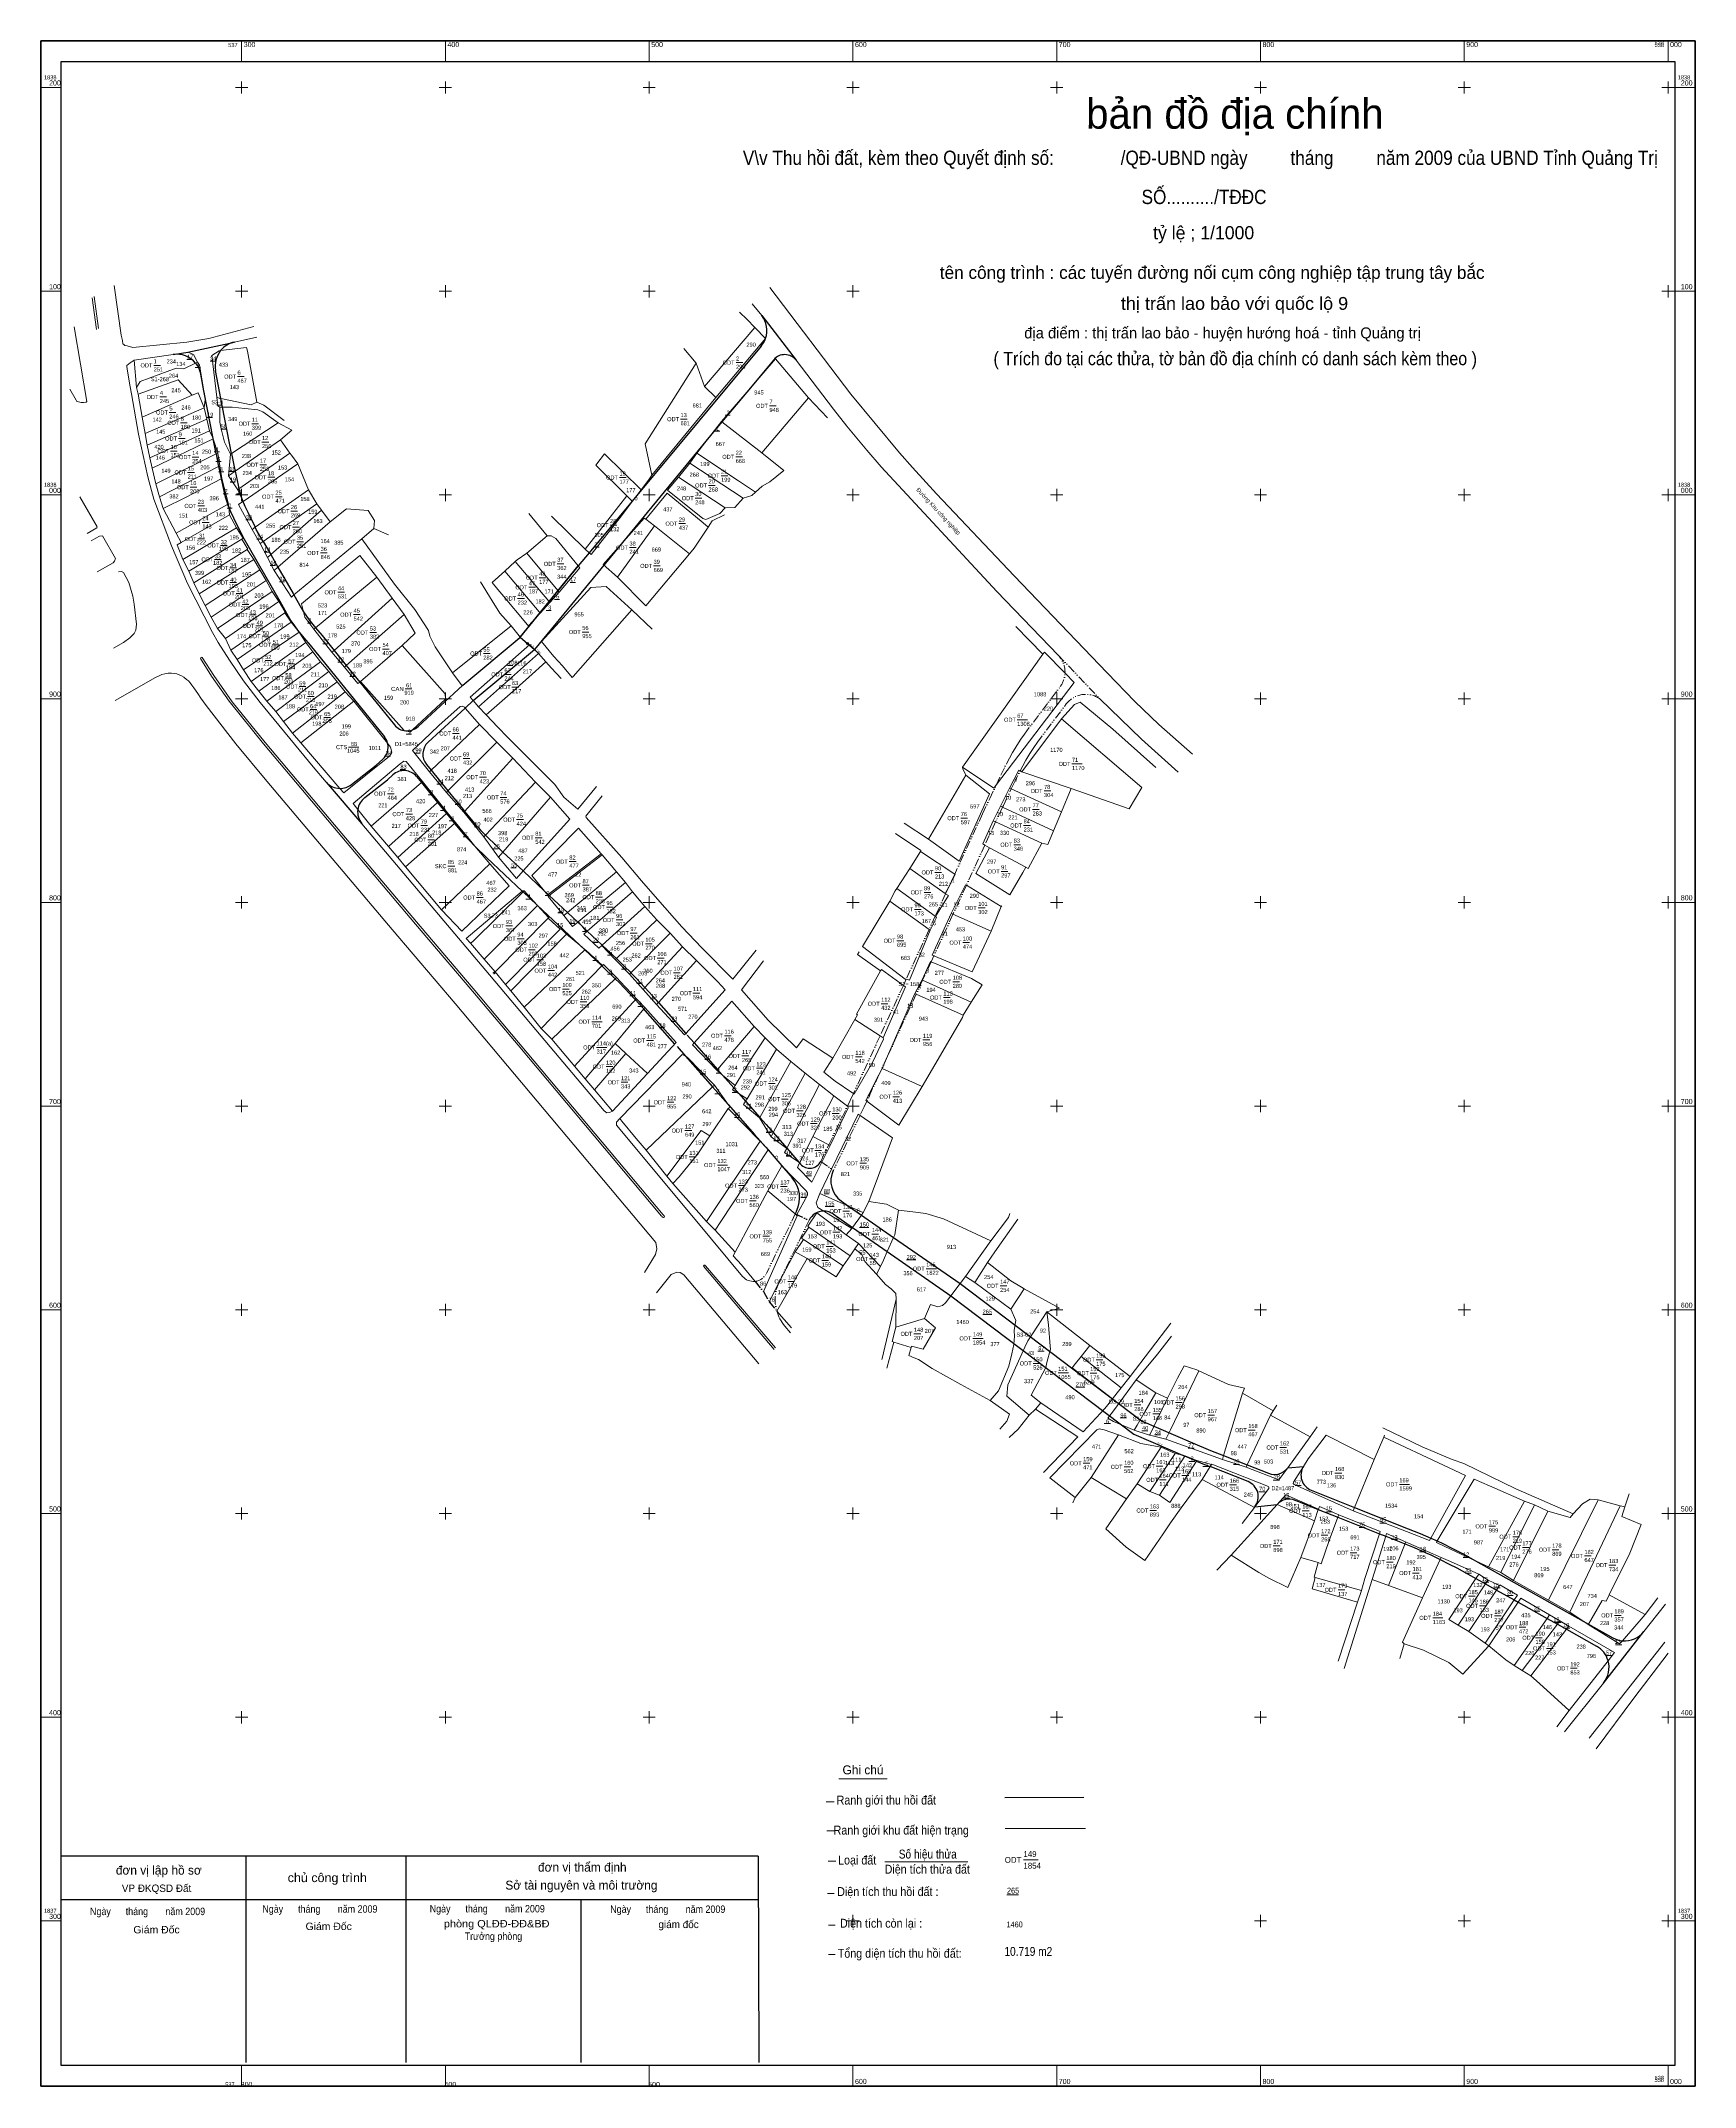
# Model space of a CAD drawing. Header units: metres. Extents: x 537201 to 538013, y 1837218 to 1838223.
import ezdxf
from ezdxf.enums import TextEntityAlignment as Align

# ---------------------------------------------------------------- set-up
doc = ezdxf.new("R2010")
doc.units = ezdxf.units.M
doc.header["$LTSCALE"] = 0.8
doc.linetypes.add('DASH_DOUBLE_DOT', pattern=[9.2, 5, -1.2, 0.3, -1.2, 0.3, -1.2])
doc.layers.add('10', color=7, linetype='Continuous')
doc.layers.add('53', color=7, linetype='Continuous')
for name, color, linetype, lineweight in [('15', 7, 'Continuous', 13), ('22', 7, 'Continuous', 13), ('51', 7, 'Continuous', 13), ('60', 7, 'Continuous', 13), ('61', 7, 'DASH_DOUBLE_DOT', 13)]:
    doc.layers.add(name, color=color, linetype=linetype, lineweight=lineweight)

msp = doc.modelspace()

# ---------------------------------------------------------------- hatches: boundary and pattern name
at = {"layer": '22'}
msp.add_hatch(color=256, dxfattribs=at).paths.add_polyline_path([(537424.03, 1837765.36, 1), (537423.88, 1837765.36, 1)])

# ---------------------------------------------------------------- linework, layer by layer
at = {"layer": '15'}
for p, q in [((537273.14, 1838066.51), (537275.7, 1838066.51)), ((537277.2, 1838062.52), (537279.76, 1838062.52)), ((537284.6, 1838065.66), (537287.16, 1838065.66)), ((537287.88, 1838044.08), (537290.44, 1838044.08)), ((537537.24, 1838039.19), (537539.8, 1838039.19)), ((537283.11, 1838038.02), (537285.67, 1838038.02)), ((537289.8, 1838032.34), (537292.36, 1838032.34)), ((537532.1, 1838031.24), (537534.66, 1838031.24)), ((537286.53, 1838021.16), (537289.09, 1838021.16)), ((537287.31, 1838016.38), (537289.87, 1838016.38)), ((537288.66, 1838011.4), (537291.22, 1838011.4)), ((537293.86, 1838011.54), (537296.42, 1838011.54)), ((537290.87, 1838000.51), (537293.43, 1838000.51)), ((537294.28, 1838006.27), (537296.84, 1838006.27)), ((537297.42, 1838000.51), (537299.98, 1838000.51)), ((537292.86, 1837993.45), (537295.42, 1837993.45)), ((537302.04, 1837987.83), (537304.6, 1837987.83)), ((537307.49, 1837978.23), (537310.05, 1837978.23)), ((537310.98, 1837971.96), (537313.54, 1837971.96)), ((537472.89, 1837974.34), (537475.45, 1837974.34)), ((537314.04, 1837965.34), (537316.6, 1837965.34)), ((537318.53, 1837957.43), (537321.09, 1837957.43)), ((537453.49, 1837948.74), (537456.05, 1837948.74)), ((537461.25, 1837957.06), (537463.81, 1837957.06)), ((537449.41, 1837943.3), (537451.97, 1837943.3)), ((537332.26, 1837937.01), (537334.82, 1837937.01)), ((537339.8, 1837926.97), (537342.36, 1837926.97)), ((537347.18, 1837918), (537349.74, 1837918)), ((537353.02, 1837910.81), (537355.58, 1837910.81)), ((537430.47, 1837916.29), (537433.03, 1837916.29)), ((537380.8, 1837882.62), (537383.36, 1837882.62)), ((537370.55, 1837871.83), (537373.11, 1837871.83)), ((537385.07, 1837873.33), (537387.63, 1837873.33)), ((537377.81, 1837865.21), (537380.37, 1837865.21)), ((537395.86, 1837858.05), (537398.42, 1837858.05)), ((537391.48, 1837852.82), (537394.04, 1837852.82)), ((537404.86, 1837848.12), (537407.42, 1837848.12)), ((537397.57, 1837845.13), (537400.13, 1837845.13)), ((537401.84, 1837840), (537404.4, 1837840)), ((537408.64, 1837832.11), (537411.2, 1837832.11)), ((537414.19, 1837837.02), (537416.75, 1837837.02)), ((537423.37, 1837826.23), (537425.93, 1837826.23)), ((537432.1, 1837816.94), (537434.66, 1837816.94)), ((537439.43, 1837801.58), (537441.99, 1837801.58)), ((537448.99, 1837803.31), (537451.55, 1837803.31)), ((537455.23, 1837794.95), (537457.79, 1837794.95)), ((537460.89, 1837789.61), (537463.45, 1837789.61)), ((537467.3, 1837785.76), (537469.86, 1837785.76)), ((537472.21, 1837780.32), (537474.77, 1837780.32)), ((537472.32, 1837771.45), (537474.88, 1837771.45)), ((537479.47, 1837774.12), (537482.03, 1837774.12)), ((537486.41, 1837767.28), (537488.97, 1837767.28)), ((537479.47, 1837764.72), (537482.03, 1837764.72)), ((537493.97, 1837760.14), (537496.53, 1837760.14)), ((537490.44, 1837754.16), (537493, 1837754.16)), ((537494.37, 1837748.97), (537496.93, 1837748.97)), ((537500.59, 1837752.67), (537503.15, 1837752.67)), ((537504.96, 1837738.46), (537507.52, 1837738.46)), ((537510.73, 1837741.56), (537513.29, 1837741.56)), ((537527.25, 1837722.87), (537529.81, 1837722.87)), ((537525, 1837715.61), (537527.56, 1837715.61)), ((537532.8, 1837716.14), (537535.36, 1837716.14)), ((537540.7, 1837706.74), (537543.26, 1837706.74)), ((537532.26, 1837705.99), (537534.82, 1837705.99)), ((537547.52, 1837698.94), (537550.08, 1837698.94)), ((537541.79, 1837694.48), (537544.35, 1837694.48)), ((537557.45, 1837686.98), (537560.01, 1837686.98)), ((537561.19, 1837682.92), (537563.75, 1837682.92)), ((537567.28, 1837675.44), (537569.84, 1837675.44)), ((537577.1, 1837665.83), (537579.66, 1837665.83)), ((537585.82, 1837656.99), (537588.38, 1837656.99)), ((537574.43, 1837655.15), (537576.99, 1837655.15)), ((537586.29, 1837650.79), (537590.77, 1837650.79)), ((537603.27, 1837640.37), (537607.75, 1837640.37)), ((537626.3, 1837624.51), (537630.78, 1837624.51)), ((537663.67, 1837597.74), (537668.15, 1837597.74)), ((537690.77, 1837579.77), (537693.82, 1837579.77)), ((537709.3, 1837561.98), (537713.78, 1837561.98)), ((537731.2, 1837546.91), (537734.25, 1837546.91)), ((537723.34, 1837544.12), (537726.39, 1837544.12)), ((537741.73, 1837540.6), (537744.78, 1837540.6)), ((537747.93, 1837538.57), (537750.98, 1837538.57)), ((537764.44, 1837532.01), (537767.49, 1837532.01)), ((537764.76, 1837525.6), (537767.81, 1837525.6)), ((537771.65, 1837523.04), (537774.7, 1837523.04)), ((537786.7, 1837524.13), (537789.75, 1837524.13)), ((537806.24, 1837516.44), (537809.29, 1837516.44)), ((537799.19, 1837510.67), (537802.24, 1837510.67)), ((537811.21, 1837507.62), (537814.26, 1837507.62)), ((537816.97, 1837513.71), (537820.02, 1837513.71)), ((537832.35, 1837500.89), (537835.4, 1837500.89)), ((537848.36, 1837493.2), (537851.41, 1837493.2)), ((537858.61, 1837495.28), (537861.66, 1837495.28)), ((537864.25, 1837487.17), (537867.3, 1837487.17)), ((537878.06, 1837481.22), (537881.11, 1837481.22)), ((537899.39, 1837478.44), (537902.44, 1837478.44)), ((537900.51, 1837470.75), (537903.56, 1837470.75)), ((537909.06, 1837466.25), (537912.11, 1837466.25)), ((537914.51, 1837463.53), (537917.56, 1837463.53)), ((537920.92, 1837459.84), (537923.97, 1837459.84)), ((537934.05, 1837452.15), (537937.1, 1837452.15)), ((537944.46, 1837446.54), (537947.51, 1837446.54)), ((537948.78, 1837443.66), (537951.83, 1837443.66)), ((537974.25, 1837435.49), (537977.3, 1837435.49)), ((537969.61, 1837430.36), (537972.66, 1837430.36))]:
    msp.add_line(p, q, dxfattribs=at)
at = {"layer": '22'}
for p, q in [((537228.83, 1838081.17), (537226.68, 1838096.84)), ((537227.64, 1838097.45), (537229.8, 1838081.68)), ((537555.3, 1838088.06), (537550.47, 1838093.88)), ((537551.8, 1838082.15), (537527.09, 1838053.17)), ((537247.28, 1838066.16), (537266.37, 1838068.97)), ((537296.42, 1838075.04), (537307.41, 1838077.45)), ((537523.1, 1838064.63), (537516.94, 1838071.96)), ((537498.08, 1838025.02), (537523.1, 1838064.63)), ((537523.1, 1838064.63), (537527.09, 1838053.17)), ((537275.64, 1838048.94), (537251.15, 1838038.21)), ((537532.72, 1838047.77), (537527.09, 1838053.17)), ((537281.54, 1838042.8), (537252.64, 1838030.13)), ((537289.29, 1838043.06), (537290.66, 1838043.08)), ((537532.72, 1838047.77), (537501.33, 1838009.77)), ((537578.26, 1838047.65), (537587.57, 1838037.88)), ((537282.96, 1838037.23), (537253.69, 1838024.4)), ((537284.28, 1838031.56), (537254.94, 1838018.17)), ((537284.28, 1838031.56), (537285.98, 1838027.67)), ((537285.99, 1838027.63), (537256.04, 1838013.21)), ((537319.05, 1838027.09), (537323.67, 1838020.54)), ((537501.33, 1838009.77), (537498.08, 1838025.02)), ((537293.51, 1838009.38), (537298.08, 1838002.56)), ((537332.84, 1838002.52), (537327.6, 1838015.23)), ((537514.41, 1838008.81), (537519.98, 1838015.65)), ((537514.41, 1838008.81), (537537.36, 1837993.7)), ((537229.1, 1837984.28), (537220.55, 1837999.12)), ((537489.03, 1837999.61), (537468.59, 1837973.44)), ((537294.11, 1837990.19), (537270.27, 1837976.7)), ((537440.97, 1837990.98), (537449.88, 1837979.97)), ((537468.59, 1837973.44), (537452.13, 1837989.56)), ((537498.28, 1837988.13), (537502.57, 1837984.83)), ((537297.46, 1837983.92), (537271.05, 1837968.34)), ((537300.01, 1837978.33), (537274.04, 1837962.55)), ((537358.97, 1837978.45), (537325.68, 1837950.91)), ((537439.93, 1837971.5), (537449.88, 1837979.97)), ((537311.98, 1837957.96), (537285, 1837940.06)), ((537434.29, 1837967.35), (537429.11, 1837962.63)), ((537670.63, 1837952.66), (537700.72, 1837921.38)), ((537491.42, 1837943.56), (537501.47, 1837934.07)), ((537335.46, 1837934.18), (537344.32, 1837922.78)), ((537432.21, 1837935.77), (537403.39, 1837912.68)), ((537432.21, 1837935.77), (537435.5, 1837931.61)), ((537378.7, 1837926.05), (537358.37, 1837908.48)), ((537416.31, 1837895.98), (537445.69, 1837922.2)), ((537445.69, 1837922.2), (537442.27, 1837925.64)), ((537449.35, 1837918.08), (537445.69, 1837922.2)), ((537358.37, 1837908.48), (537357.93, 1837908.12)), ((537355.03, 1837898.7), (537329, 1837878.29)), ((537416.31, 1837895.98), (537419.92, 1837892.03)), ((537682.85, 1837864.13), (537702.36, 1837890.11)), ((537329, 1837878.29), (537348.18, 1837855.92)), ((537425.2, 1837878.63), (537433.08, 1837870.83)), ((537444.25, 1837859.01), (537433.08, 1837870.83)), ((537392.13, 1837864.16), (537400.5, 1837853.96)), ((537444.25, 1837859.01), (537451.61, 1837851.68)), ((537655.42, 1837862.43), (537637, 1837830.98)), ((537707.07, 1837855.96), (537682.85, 1837864.13)), ((537409.03, 1837844.32), (537400.5, 1837853.96)), ((537363.48, 1837837.41), (537356.99, 1837845.59)), ((537363.48, 1837837.41), (537372.05, 1837827.38)), ((537404.95, 1837839.2), (537411.84, 1837830.88)), ((537637, 1837830.98), (537625.1, 1837838.87)), ((537372.05, 1837827.38), (537376.57, 1837822.03)), ((537418.9, 1837832.22), (537419.7, 1837833.07)), ((537476.9, 1837823.3), (537450.96, 1837803.36)), ((537476.9, 1837823.3), (537476.44, 1837823.83)), ((537633.15, 1837825.05), (537649.94, 1837813.93)), ((537666.96, 1837826.7), (537684.77, 1837817.28)), ((537627.9, 1837816.69), (537645.33, 1837804.38)), ((537672.79, 1837797.98), (537655.66, 1837808.4)), ((537438.64, 1837805.6), (537438.14, 1837805.11)), ((537672.79, 1837797.98), (537667.79, 1837785.86)), ((537672.79, 1837797.98), (537673.02, 1837798.28)), ((537450.46, 1837792.19), (537424.42, 1837765.93)), ((537450.46, 1837792.19), (537456.23, 1837786.83)), ((537465.17, 1837790.46), (537464.92, 1837790.26)), ((537429.49, 1837759.77), (537456.23, 1837786.83)), ((537419.08, 1837772.18), (537424.42, 1837765.93)), ((537423.64, 1837765.36), (537423.33, 1837765.36)), ((537423.96, 1837765.99), (537423.96, 1837765.67)), ((537423.96, 1837765.05), (537423.96, 1837764.74)), ((537424.58, 1837765.36), (537424.27, 1837765.36)), ((537424.42, 1837765.93), (537429.49, 1837759.77)), ((537488.27, 1837758.56), (537483.97, 1837763.17)), ((537488.27, 1837758.56), (537497.82, 1837748.33)), ((537463.41, 1837719.55), (537493.69, 1837752.75)), ((537551.45, 1837739.08), (537556.87, 1837733.54)), ((537590.18, 1837723.56), (537600.85, 1837742.43)), ((537468.65, 1837713.35), (537452.16, 1837732.85)), ((537562.5, 1837727.92), (537548.05, 1837703.54)), ((537488.53, 1837725.84), (537473.08, 1837707.99)), ((537614.37, 1837718.49), (537633.96, 1837709.7)), ((537499.18, 1837716.07), (537481.92, 1837697.52)), ((537532, 1837710.28), (537538.72, 1837700.82)), ((537542.2, 1837710.14), (537541.49, 1837709.02)), ((537538.74, 1837698.77), (537529.77, 1837685.4)), ((537590.65, 1837705.01), (537597.35, 1837700)), ((537588.15, 1837681.04), (537580.33, 1837685.11)), ((537583.71, 1837657.05), (537589.51, 1837669.07)), ((537599.44, 1837639.87), (537585.67, 1837648.47)), ((537602.74, 1837632.49), (537596.68, 1837636.81)), ((537575.71, 1837634.5), (537571.7, 1837628.52)), ((537571.7, 1837628.52), (537577.57, 1837625.11)), ((537575.71, 1837634.5), (537595.27, 1837621.64)), ((537598.62, 1837626.49), (537595.27, 1837621.64)), ((537602.74, 1837632.49), (537600.92, 1837629.89)), ((537602.74, 1837632.49), (537613.53, 1837621.28)), ((537562.65, 1837599.38), (537577.57, 1837625.11)), ((537611.52, 1837617.43), (537613.53, 1837621.28)), ((537655.23, 1837616.4), (537659.73, 1837613.36)), ((537562.56, 1837599.48), (537562.65, 1837599.38)), ((537569.89, 1837591.16), (537562.65, 1837599.38)), ((537695.18, 1837598.99), (537688.07, 1837588.22)), ((537566.56, 1837592), (537569.3, 1837588.78)), ((537620.01, 1837584.12), (537616.57, 1837571.39)), ((537620.01, 1837584.12), (537628.59, 1837581.54)), ((537716.3, 1837582.55), (537711.93, 1837577.08)), ((537731.66, 1837561.72), (537711.93, 1837577.08)), ((537727.29, 1837556.24), (537725.03, 1837553.41)), ((537739.06, 1837565.67), (537748.57, 1837559.24)), ((537791.21, 1837559.09), (537806.15, 1837550.34)), ((537806.15, 1837550.34), (537808.1, 1837553.15)), ((537730.34, 1837538.65), (537716.88, 1837517.63)), ((537730.34, 1837538.65), (537741.27, 1837534.43)), ((537745.53, 1837538.49), (537738.08, 1837540.93)), ((537889.8, 1837523.78), (537860.46, 1837537.52)), ((537741.27, 1837534.43), (537751.31, 1837532.54)), ((537768.69, 1837526), (537768.55, 1837525.78)), ((537796.98, 1837502.99), (537771.42, 1837516.63)), ((537739.43, 1837514.61), (537745.7, 1837510.76)), ((537745.7, 1837510.76), (537750.43, 1837508.97)), ((537941.32, 1837457.48), (537965.78, 1837506.74)), ((537785.58, 1837479.59), (537808.14, 1837504.44)), ((537790.95, 1837495.15), (537796.98, 1837502.99)), ((537819.8, 1837478.41), (537826.43, 1837496.43)), ((537845.46, 1837501.33), (537871.68, 1837491.14)), ((537934.43, 1837504.28), (537941.05, 1837501.13)), ((537951.77, 1837451.58), (537976.55, 1837503.81)), ((537854.82, 1837467.57), (537861.43, 1837488.83)), ((537862.82, 1837464.66), (537871.27, 1837486.12)), ((537785.58, 1837479.59), (537778.58, 1837472.13)), ((537828.25, 1837475.93), (537819.8, 1837478.41)), ((537879.99, 1837481.03), (537880.53, 1837482.21)), ((537841.14, 1837423.89), (537854.82, 1837467.57)), ((537907.1, 1837470.17), (537905.72, 1837468.1)), ((537838.19, 1837427.48), (537847.67, 1837456.52)), ((537912.07, 1837435.06), (537926.38, 1837456.52)), ((537971.13, 1837460.16), (537988.74, 1837450.51)), ((537988.19, 1837442.09), (537998.76, 1837455.53)), ((537988.74, 1837450.51), (537994.94, 1837458.65)), ((537960.84, 1837445.55), (537960.95, 1837445.74)), ((537870.57, 1837436.1), (537868.42, 1837428.82)), ((537910.25, 1837436.4), (537902.25, 1837442.02)), ((537912.07, 1837435.06), (537910.25, 1837436.4)), ((537998.4, 1837436.82), (537961.31, 1837389.7)), ((537949.26, 1837392.79), (537968.28, 1837416.78)), ((537945.42, 1837395.23), (537951.5, 1837403.25)), ((537593.06, 1837369.76), (537616.83, 1837369.76)), ((537590.74, 1837358.49), (537586.82, 1837358.49)), ((537674.69, 1837345.4), (537714.12, 1837345.4)), ((537590.74, 1837344.28), (537587.25, 1837344.28)), ((537591.61, 1837329.34), (537587.91, 1837329.34)), ((537615.56, 1837328.99), (537656.42, 1837328.99)), ((537590.85, 1837313.54), (537587.58, 1837313.54)), ((537675.57, 1837312.79), (537681.16, 1837312.79)), ((537591.3, 1837298), (537588.03, 1837298)), ((537591.3, 1837283.46), (537588.03, 1837283.46))]:
    msp.add_line(p, q, dxfattribs=at)
at = {"layer": '22', "lineweight": 25}
for p, q in [((537555.3, 1838088.06), (537572.05, 1838066.15)), ((537530.12, 1838029.14), (537443.68, 1837924.22)), ((537470.56, 1837971.67), (537465.16, 1837965.2)), ((537436.65, 1837930.15), (537443.68, 1837924.22)), ((537413.59, 1837899.13), (537443.68, 1837924.22)), ((537386.58, 1837886.31), (537408.57, 1837906.66)), ((537341.5, 1837859.09), (537359.04, 1837838.55)), ((537476.83, 1837768.79), (537483.31, 1837762.54)), ((537504.57, 1837750.88), (537518.03, 1837735.62)), ((537513.65, 1837729.25), (537517.89, 1837724.44)), ((537518.03, 1837735.62), (537518.29, 1837735.33)), ((537518.7, 1837734.86), (537522.11, 1837730.99)), ((537572.34, 1837648.46), (537571.67, 1837647.08)), ((537564.24, 1837614.56), (537563.81, 1837613.68)), ((537741.65, 1837545.45), (537766.65, 1837534.7)), ((537761.87, 1837528.62), (537762.92, 1837528.15)), ((537768.55, 1837525.78), (537762.92, 1837528.15)), ((537793.87, 1837515.66), (537775.33, 1837523.03)), ((537813.38, 1837522.48), (537821.11, 1837523.13)), ((537797.26, 1837503.36), (537808.14, 1837504.44)), ((537888.2, 1837477.47), (537892.67, 1837475.21)), ((537968.28, 1837416.78), (537988.19, 1837442.09)), ((537674.55, 1837360.56), (537713.24, 1837360.7)), ((537553.53, 1837331.82), (537211.49, 1837331.82)), ((537302.12, 1837331.82), (537302.12, 1837230.44)), ((537380.64, 1837331.82), (537380.64, 1837230.44)), ((537553.53, 1837331.82), (537553.78, 1837230.44)), ((537553.53, 1837310.44), (537211.49, 1837310.44)), ((537466.43, 1837310.56), (537466.43, 1837230.44))]:
    msp.add_line(p, q, dxfattribs=at)
at = {"layer": '22', "linetype": 'DASH_DOUBLE_DOT'}
for p, q in [((537700.72, 1837921.38), (537721.08, 1837899.96)), ((537647.07, 1837807.7), (537645.49, 1837804.27)), ((537640.41, 1837793.26), (537637.4, 1837786.72)), ((537584.19, 1837672.88), (537590.37, 1837668.45))]:
    msp.add_line(p, q, dxfattribs=at)
at = {"layer": '22', "linetype": 'DASH_DOUBLE_DOT', "lineweight": 25}
for p, q in [((537571.67, 1837647.08), (537578.5, 1837643.97)), ((537551.95, 1837613.96), (537556.09, 1837608.91)), ((537556.09, 1837608.91), (537558.92, 1837603.89)), ((537558.92, 1837603.89), (537562.56, 1837599.48))]:
    msp.add_line(p, q, dxfattribs=at)
at = {"layer": '22'}
for points in [[(537306.04, 1838082.69), (537283.91, 1838076.81), (537273.05, 1838075.04), (537246.64, 1838072.46), (537243.74, 1838073.2), (537242.65, 1838073.43), (537242.16, 1838073.78), (537241.72, 1838074.14), (537241.49, 1838075.79), (537240.91, 1838078.45), (537237.35, 1838102.75)], [(537766.57, 1837872.83), (537750.14, 1837887.35), (537738.41, 1837898.68), (537724.69, 1837912.65), (537679.06, 1837960.29), (537641.03, 1838000.48), (537629.15, 1838013.47), (537622.85, 1838020.69), (537598.93, 1838049.5), (537559.16, 1838101.78)], [(537551.8, 1838082.15), (537548.05, 1838086.15), (537544.3, 1838089.76)], [(537217.72, 1838082.53), (537224.03, 1838045.84), (537223.69, 1838045.59), (537223.45, 1838045.49), (537222.44, 1838045.31), (537221.24, 1838045.4), (537219.29, 1838045.82), (537219.14, 1838045.95), (537218.81, 1838046.55), (537215.73, 1838051.9)], [(537551.8, 1838082.15), (537557.11, 1838076.87), (537532.72, 1838047.77)], [(537273.6, 1838070.04), (537276.38, 1838069.02), (537278.35, 1838065.25)], [(537287.86, 1838048.07), (537285.32, 1838068.41), (537288.98, 1838070.78), (537289.66, 1838070.86)], [(537289.66, 1838070.86), (537302.42, 1838072.32), (537302.8, 1838070.64), (537307.38, 1838045.47)], [(537247.28, 1838066.16), (537245.26, 1838064.94), (537243.7, 1838063.55), (537243.58, 1838063.27), (537243.87, 1838061.71), (537245.26, 1838053), (537245.94, 1838049.56), (537249.41, 1838029.8), (537253.97, 1838008.96), (537256.83, 1837997.91), (537265.63, 1837975.05), (537273.35, 1837956.51), (537285.62, 1837932.54), (537288.54, 1837927.52), (537294.04, 1837918.85), (537300.86, 1837908.78), (537309.01, 1837898.12), (537335.12, 1837866.61), (537341.5, 1837859.09)], [(537270.27, 1837976.7), (537267.84, 1837981.18), (537261.48, 1837993.34), (537259.6, 1837999.16), (537257.8, 1838005.47), (537256.04, 1838013.21), (537254.94, 1838018.17), (537253.69, 1838024.4), (537252.64, 1838030.13), (537251.15, 1838038.21), (537249.27, 1838049.44), (537248.45, 1838052.73), (537247.28, 1838066.16)], [(537248.45, 1838052.73), (537250.22, 1838055.75), (537267.84, 1838062.2), (537271.58, 1838061.89), (537277.36, 1838064.76), (537278.35, 1838065.25)], [(537278.35, 1838065.25), (537279.23, 1838063.72), (537281.5, 1838051.04)], [(537578.26, 1838047.65), (537561.93, 1838066.81), (537547.85, 1838050.44), (537535.46, 1838036.04)], [(537572.05, 1838066.15), (537590.45, 1838042.09), (537597.02, 1838033.85), (537606.82, 1838022.06), (537613.8, 1838013.82), (537670.63, 1837952.66)], [(537275.64, 1838048.94), (537268.9, 1838056.49), (537249.27, 1838049.44)], [(537275.64, 1838048.94), (537278.66, 1838050.2), (537281.54, 1838042.8)], [(537281.5, 1838051.04), (537281.73, 1838049.78), (537282.07, 1838046.82), (537281.54, 1838042.8)], [(537287.86, 1838048.07), (537289.31, 1838047.39), (537289.85, 1838047.28)], [(537289.29, 1838043.06), (537288.23, 1838043.81), (537287.86, 1838048.07)], [(537281.54, 1838042.8), (537282.96, 1838037.23), (537284.28, 1838031.56)], [(537294.6, 1838020), (537291.5, 1838025.84), (537289.92, 1838032.46), (537289.31, 1838035.75), (537289.29, 1838043.06)], [(537289.85, 1838047.28), (537304.71, 1838044.29), (537307.38, 1838045.47)], [(537290.66, 1838043.08), (537295.39, 1838043.13), (537301.56, 1838042.39), (537308, 1838041.86), (537310.42, 1838040.77), (537317.9, 1838035.35)], [(537307.38, 1838045.47), (537310.8, 1838044.12), (537320.93, 1838036.63)], [(537535.46, 1838036.04), (537535.7, 1838035.85), (537555.26, 1838020.7), (537578.26, 1838047.65)], [(537294.6, 1838020), (537295.03, 1838020.28), (537317.9, 1838035.35)], [(537319.05, 1838027.09), (537324.63, 1838031.75), (537317.9, 1838035.35)], [(537523.46, 1838020.55), (537530.12, 1838029.14), (537535.46, 1838036.04)], [(537285.99, 1838027.63), (537288.36, 1838020.58), (537287.43, 1838020.12), (537257.8, 1838005.47)], [(537288.36, 1838020.58), (537289.34, 1838014.33), (537290.31, 1838008.08), (537289.96, 1838007.9)], [(537294.6, 1838020), (537293.51, 1838009.38), (537296.82, 1838011.68), (537319.05, 1838027.09)], [(537298.08, 1838002.56), (537298.69, 1838002.99), (537323.67, 1838020.54)], [(537323.67, 1838020.54), (537324.41, 1838019.5), (537327.6, 1838015.23)], [(537489.03, 1837999.61), (537473.78, 1838014.55), (537478.03, 1838020.19), (537496.04, 1838002.55)], [(537523.46, 1838020.55), (537519.98, 1838015.65), (537546.13, 1837998.35)], [(537552.09, 1838001.41), (537543.89, 1838007.01), (537523.46, 1838020.55)], [(537555.26, 1838020.7), (537566.01, 1838011.94), (537559.16, 1838006.47), (537555.44, 1838004.28), (537552.09, 1838001.41)], [(537259.6, 1837999.16), (537288.63, 1838013.97), (537289.34, 1838014.33)], [(537289.96, 1838007.9), (537272.73, 1837998.91), (537261.48, 1837993.34)], [(537290.31, 1838008.08), (537293.48, 1837995.54), (537293.13, 1837995.34), (537267.84, 1837981.18)], [(537298.08, 1838002.56), (537300.27, 1837997.73), (537300.69, 1837996.81), (537327.6, 1838015.23)], [(537496.04, 1838002.55), (537499.96, 1838007.76), (537501.33, 1838009.77)], [(537514.41, 1838008.81), (537508.99, 1838002.42), (537526.36, 1837988.43), (537527.78, 1837988.03), (537534.61, 1837990.98), (537537.36, 1837993.7)], [(537336.86, 1837995.67), (537332.84, 1838002.52), (537306.61, 1837984.14), (537305.11, 1837983.09), (537309.13, 1837976.2)], [(537491.79, 1837996.91), (537491.67, 1837997.03), (537489.03, 1837999.61)], [(537496.04, 1838002.55), (537493.92, 1837999.74), (537491.79, 1837996.91)], [(537529.02, 1837984.14), (537526.52, 1837986.28), (537508.81, 1838000.8), (537498.28, 1837988.13)], [(537546.13, 1837998.35), (537542.03, 1837993.81), (537537.36, 1837993.7)], [(537546.13, 1837998.35), (537550.3, 1837999.7), (537552.09, 1838001.41)], [(537293.48, 1837995.54), (537293.67, 1837993.93), (537294.11, 1837990.19), (537297.46, 1837983.92)], [(537305.11, 1837983.09), (537298.44, 1837995.31), (537300.64, 1837996.77), (537300.69, 1837996.81)], [(537315.91, 1837962.86), (537312.64, 1837969.3), (537309.13, 1837976.2), (537310.53, 1837977.18), (537336.86, 1837995.67), (537339.25, 1837992.47), (537343.46, 1837986.85)], [(537339.25, 1837992.47), (537314.26, 1837970.71), (537312.64, 1837969.3)], [(537364.84, 1837983.61), (537365.21, 1837987.4), (537362.15, 1837992.45), (537351.4, 1837993.15), (537343.46, 1837986.85)], [(537491.79, 1837996.91), (537486.43, 1837989.79), (537471.57, 1837970.76), (537470.56, 1837971.67), (537468.59, 1837973.44)], [(537498.28, 1837988.13), (537497.5, 1837988.65), (537477.48, 1837965.89), (537484.48, 1837959.62)], [(537529.02, 1837984.14), (537530.98, 1837987.29), (537536.96, 1837990.17)], [(537229.1, 1837984.25), (537228.96, 1837983.84), (537224.11, 1837981.09)], [(537229.05, 1837962.21), (537236.86, 1837966.67), (537237.65, 1837967.54), (537238.07, 1837968.74), (537231.66, 1837979.97), (537230.28, 1837979.79), (537228.51, 1837978.76), (537226.2, 1837977.45)], [(537297.46, 1837983.92), (537300.81, 1837978.73), (537300.01, 1837978.33)], [(537302.74, 1837973.26), (537303, 1837973.42), (537300.01, 1837978.33)], [(537343.46, 1837986.85), (537317.83, 1837964.53), (537315.91, 1837962.86)], [(537358.97, 1837978.45), (537364.84, 1837983.61), (537372.06, 1837980.38)], [(537403.39, 1837912.68), (537394.93, 1837925.37), (537392.33, 1837930.7), (537391.61, 1837933.51), (537385.04, 1837943.84), (537374.96, 1837956.22), (537358.97, 1837978.45)], [(537465.16, 1837965.2), (537454.13, 1837978.63), (537451.96, 1837980.01), (537449.88, 1837979.97)], [(537484.48, 1837959.62), (537502.57, 1837984.83), (537519.78, 1837971.04)], [(537529.02, 1837984.14), (537522.06, 1837973.8), (537519.78, 1837971.04)], [(537271.05, 1837968.34), (537268.3, 1837975.58), (537270.27, 1837976.7)], [(537329, 1837878.29), (537324.87, 1837883.12), (537320.61, 1837888.74), (537316.81, 1837893.72), (537312.35, 1837898.7), (537308.4, 1837903.69), (537304.74, 1837908.45), (537300.84, 1837914.12), (537297.79, 1837919.26), (537294.71, 1837923.78), (537292, 1837929.48), (537288.1, 1837934.37), (537285, 1837940.06), (537282.05, 1837945.75), (537279.18, 1837951.46), (537276.47, 1837956.9), (537274.04, 1837962.55), (537271.05, 1837968.34)], [(537305.95, 1837968.3), (537302.74, 1837973.26), (537276.47, 1837956.9)], [(537308.98, 1837963.25), (537305.95, 1837968.3), (537279.18, 1837951.46)], [(537366.38, 1837959.72), (537358.01, 1837970.28), (537329.34, 1837946.6), (537330.33, 1837942.57)], [(537429.11, 1837962.63), (537446.07, 1837942.55), (537446.54, 1837941.99), (537451.26, 1837947.25), (537455.83, 1837952.35), (537455.15, 1837953.17), (537439.93, 1837971.5)], [(537439.93, 1837971.5), (537435.25, 1837968.23), (537434.29, 1837967.35)], [(537519.78, 1837971.04), (537498.28, 1837945.53), (537484.48, 1837959.62)], [(537239.6, 1837962.32), (537240.97, 1837962.35), (537241.94, 1837961.99), (537244.55, 1837956.99), (537246.58, 1837950.26), (537247.31, 1837946.34), (537248.37, 1837936.61), (537248.02, 1837933.59), (537247.22, 1837932.01), (537245.13, 1837929.83), (537241.99, 1837927.62), (537237.05, 1837924.78)], [(537314.98, 1837952.68), (537311.98, 1837957.96), (537308.98, 1837963.25), (537282.05, 1837945.75)], [(537325.68, 1837950.91), (537324.48, 1837949.91), (537315.91, 1837962.86)], [(537379.78, 1837941.33), (537373.91, 1837949.4), (537366.38, 1837959.72), (537336.22, 1837934.81), (537335.46, 1837934.18)], [(537440.24, 1837936.25), (537427.68, 1837951.23), (537425.68, 1837953.63), (537422.93, 1837957), (537429.11, 1837962.63)], [(537434.29, 1837967.35), (537450.74, 1837947.87), (537451.26, 1837947.25)], [(537455.83, 1837952.35), (537465.98, 1837964.2), (537465.16, 1837965.2)], [(537292, 1837929.48), (537318.23, 1837947.72), (537314.98, 1837952.68), (537288.1, 1837934.37)], [(537321.16, 1837942.14), (537321.38, 1837942.35), (537318.23, 1837947.72)], [(537350.39, 1837915.53), (537344.32, 1837922.78), (537345.32, 1837923.68), (537373.91, 1837949.4)], [(537432.21, 1837935.77), (537426.74, 1837941.93), (537422.92, 1837947.98), (537417.19, 1837957.34)], [(537324.3, 1837937.53), (537321.16, 1837942.14), (537294.71, 1837923.78)], [(537330.33, 1837942.57), (537330.98, 1837939.95), (537335.46, 1837934.18)], [(537379.78, 1837941.33), (537351.29, 1837916.32), (537350.39, 1837915.53)], [(537378.7, 1837926.05), (537385.2, 1837932.16), (537379.78, 1837941.33)], [(537446.54, 1837941.99), (537440.69, 1837935.72), (537440.24, 1837936.25)], [(537328.14, 1837932.58), (537324.3, 1837937.53), (537297.79, 1837919.26)], [(537331.45, 1837927.6), (537328.14, 1837932.58), (537300.84, 1837914.12)], [(537335, 1837922.97), (537331.45, 1837927.6), (537304.74, 1837908.45)], [(537435.5, 1837931.61), (537436.65, 1837930.15), (537431.85, 1837925.93), (537408.57, 1837906.66)], [(537653.8, 1837866.41), (537693.24, 1837921.77), (537679.96, 1837935.41)], [(537505.96, 1837646), (537435.75, 1837729.85), (537412.44, 1837757.45), (537385.37, 1837789.32), (537344.68, 1837837.43), (537310.7, 1837877.83), (537294.5, 1837897.95), (537293.89, 1837898.8), (537285.27, 1837911.12), (537279.84, 1837919.72), (537280.08, 1837920.32), (537280.62, 1837920.26), (537286.37, 1837911.44), (537295.36, 1837898.46), (537311.46, 1837878.49), (537345.5, 1837838.06), (537387.57, 1837788.36), (537413.56, 1837757.79), (537506.89, 1837646.61), (537507.42, 1837646.06), (537507.47, 1837645.6), (537507.08, 1837645.3), (537506.46, 1837645.51), (537506.15, 1837645.81)], [(537338.65, 1837918.16), (537335, 1837922.97), (537308.4, 1837903.69)], [(537342.7, 1837913.34), (537338.65, 1837918.16), (537312.35, 1837898.7)], [(537383.84, 1837884.64), (537400.08, 1837899.78), (537399.86, 1837902.4), (537378.7, 1837926.05)], [(537442.27, 1837925.64), (537441.34, 1837926.57), (537412.2, 1837900.73), (537413.63, 1837899.08), (537416.31, 1837895.98)], [(537419.92, 1837892.03), (537431.77, 1837902.33), (537440.99, 1837910.54), (537449.35, 1837918.08)], [(537449.35, 1837918.08), (537452.12, 1837914.96), (537456.77, 1837909.87)], [(537693.24, 1837921.77), (537694.02, 1837922.89), (537704.06, 1837912.51)], [(537497.74, 1837618.26), (537503.07, 1837627.1), (537503.73, 1837629.99), (537503.2, 1837633.1), (537404.83, 1837750.39), (537373.84, 1837786.76), (537312.36, 1837859.56), (537297.22, 1837877.78), (537282.5, 1837896.71), (537280.02, 1837900.32), (537278.43, 1837902.46), (537276.54, 1837905.39), (537275.61, 1837906.6), (537274.76, 1837907.85), (537273.94, 1837908.76), (537272.94, 1837909.42), (537271.68, 1837910.49), (537270.5, 1837911.19), (537269.35, 1837911.77), (537268.15, 1837912.26), (537267.22, 1837912.37), (537265.53, 1837912.6), (537264.01, 1837912.59), (537262.33, 1837912.21), (537260.8, 1837911.8), (537259.46, 1837911.24), (537257.72, 1837910.38), (537237.88, 1837899.08)], [(537346.92, 1837908.28), (537342.7, 1837913.34), (537316.81, 1837893.72)], [(537350.84, 1837903.36), (537346.92, 1837908.28), (537320.61, 1837888.74)], [(537357.93, 1837908.12), (537357.09, 1837907.42), (537350.39, 1837915.53)], [(537358.37, 1837908.48), (537379.83, 1837884.41), (537380.5, 1837884.21)], [(537408.57, 1837906.66), (537408.15, 1837906.31), (537403.39, 1837912.68)], [(537704.06, 1837912.51), (537708.51, 1837907.91), (537670.42, 1837857.89)], [(537355.03, 1837898.7), (537350.84, 1837903.36), (537324.87, 1837883.12)], [(537348.18, 1837855.92), (537350.06, 1837853.73), (537372.57, 1837871.78), (537373.66, 1837873.82), (537373.12, 1837876.27), (537371.63, 1837878.12), (537355.03, 1837898.7)], [(537748.57, 1837866.27), (537727.52, 1837885.05), (537711.54, 1837898.33), (537708.77, 1837897.06), (537702.36, 1837890.11)], [(537759.6, 1837863.98), (537741.56, 1837880.09), (537721.08, 1837899.96)], [(537392.13, 1837864.16), (537383.91, 1837874.63), (537389.05, 1837879.44), (537396.71, 1837886.76), (537407.21, 1837896.09), (537408.29, 1837896.29), (537409.28, 1837895.77), (537409.63, 1837895.37), (537416.72, 1837887.29)], [(537474.14, 1837856.81), (537464.99, 1837845.83), (537458.17, 1837851.68), (537453.64, 1837857.87), (537430.39, 1837881.11), (537425.67, 1837886.06), (537419.92, 1837892.03)], [(537702.36, 1837890.11), (537741.81, 1837856.4), (537735.48, 1837845.85), (537707.07, 1837855.96)], [(537380.5, 1837884.21), (537382.66, 1837883.55), (537383.84, 1837884.64)], [(537416.72, 1837887.29), (537398.91, 1837870.42), (537392.94, 1837864.91), (537392.13, 1837864.16)], [(537416.72, 1837887.29), (537425.2, 1837878.63), (537401.23, 1837854.69), (537400.5, 1837853.96)], [(537356.99, 1837845.59), (537354.67, 1837848.52), (537377.8, 1837868.06), (537379.64, 1837869.27), (537380.77, 1837869.15), (537388.68, 1837859.29)], [(537426.08, 1837822.21), (537418.9, 1837832.22), (537409.03, 1837844.32), (537409.36, 1837844.68), (537433.08, 1837870.83)], [(537388.68, 1837859.29), (537388.19, 1837858.87), (537363.48, 1837837.41)], [(537388.68, 1837859.29), (537396.61, 1837849.48), (537396.14, 1837849.06), (537372.05, 1837827.38)], [(537419.7, 1837833.07), (537433.59, 1837847.66), (537444.25, 1837859.01)], [(537655.42, 1837862.43), (537667.05, 1837853.24), (537652.2, 1837820.29), (537637, 1837830.98)], [(537653.8, 1837866.41), (537653.99, 1837865.64), (537655.42, 1837862.43)], [(537670.42, 1837857.89), (537669.06, 1837856.11), (537653.8, 1837866.41)], [(537676.89, 1837856.12), (537681.36, 1837864.97), (537682.03, 1837864.59), (537682.85, 1837864.13)], [(537396.61, 1837849.48), (537401.02, 1837844.04), (537404.95, 1837839.2), (537404.49, 1837838.79), (537380.44, 1837817.45)], [(537426.08, 1837822.21), (537428.24, 1837824.7), (537451.61, 1837851.68)], [(537438.12, 1837815.42), (537461.06, 1837840.78), (537451.61, 1837851.68)], [(537476.96, 1837852.27), (537468.91, 1837842.4), (537469.14, 1837841.66), (537486.62, 1837822.09), (537496.27, 1837810.64), (537504.08, 1837801.57), (537516.08, 1837788.01), (537525.88, 1837777.76), (537541.07, 1837762.39), (537552.45, 1837776.51)], [(537668.78, 1837840.04), (537672.38, 1837847.18), (537676.89, 1837856.12)], [(537676.89, 1837856.12), (537677.7, 1837855.75), (537702.27, 1837844.41)], [(537698.43, 1837835.17), (537702.27, 1837844.41), (537707.07, 1837855.96)], [(537481.92, 1837697.52), (537480.44, 1837696.88), (537479.17, 1837696.76), (537477.84, 1837697.64), (537444.36, 1837737.47), (537421.59, 1837764.49), (537359.04, 1837838.55)], [(537401.02, 1837844.04), (537400.55, 1837843.62), (537376.57, 1837822.03)], [(537668.78, 1837840.04), (537663.71, 1837828.76), (537664.74, 1837828.1), (537666.96, 1837826.7)], [(537668.78, 1837840.04), (537669.99, 1837839.48), (537692.74, 1837828.99)], [(537672.38, 1837847.18), (537673.42, 1837846.7), (537698.43, 1837835.17)], [(537411.84, 1837830.88), (537414.51, 1837827.66), (537421.8, 1837818.87), (537398.02, 1837796.38)], [(537476.44, 1837823.83), (537465.28, 1837836.4), (537442.43, 1837813.21), (537448.64, 1837805.54)], [(537633.15, 1837825.05), (537633.35, 1837825.44), (537620.83, 1837833.74)], [(537692.74, 1837828.99), (537686.05, 1837816.62), (537684.77, 1837817.28)], [(537698.43, 1837835.17), (537695.6, 1837828.35), (537692.74, 1837828.99)], [(537376.57, 1837822.03), (537380.44, 1837817.45), (537398.02, 1837796.38)], [(537421.8, 1837818.87), (537431.22, 1837808.1), (537408.03, 1837785.89), (537398.02, 1837796.38)], [(537426.08, 1837822.21), (537434.84, 1837811.79), (537438.12, 1837815.42)], [(537448.64, 1837805.54), (537450.2, 1837803.62), (537450.47, 1837803.83), (537476.44, 1837823.83)], [(537488.43, 1837809.81), (537484.01, 1837814.98), (537476.9, 1837823.3)], [(537633.15, 1837825.05), (537627.9, 1837816.69), (537621.51, 1837806.85)], [(537666.96, 1837826.7), (537660.27, 1837814.26), (537677.03, 1837803.76), (537683.34, 1837814.64), (537684.77, 1837817.28)], [(537458.1, 1837793.49), (537459.89, 1837794.98), (537484.01, 1837814.98)], [(537491.86, 1837805.25), (537488.43, 1837809.81), (537465.17, 1837790.46)], [(537649.94, 1837813.93), (537650.23, 1837813.74), (537647.07, 1837807.7), (537645.33, 1837804.38)], [(537655.66, 1837808.4), (537655.23, 1837808.66), (537648.15, 1837794.55)], [(537412.36, 1837779.96), (537410.11, 1837782.32), (537437.67, 1837805.56)], [(537438.14, 1837805.11), (537413.38, 1837780.79), (537412.36, 1837779.96)], [(537412.36, 1837779.96), (537419.08, 1837772.18), (537445.24, 1837798.42)], [(537437.67, 1837805.56), (537437.83, 1837805.7), (537438.64, 1837805.6)], [(537438.64, 1837805.6), (537445.03, 1837798.65), (537445.24, 1837798.42)], [(537450.46, 1837792.19), (537450.72, 1837792.46), (537445.24, 1837798.42)], [(537450.96, 1837803.36), (537450.41, 1837802.94), (537458.1, 1837793.49)], [(537497.84, 1837797.96), (537491.86, 1837805.25), (537469.62, 1837785.85), (537469.28, 1837785.55)], [(537497.84, 1837797.96), (537476.93, 1837778.98), (537476.7, 1837778.77)], [(537497.84, 1837797.96), (537503.76, 1837791.38), (537510.21, 1837784.86), (537516.41, 1837778.17), (537523.21, 1837771.45)], [(537626.12, 1837762.26), (537625.64, 1837762.38), (537604.65, 1837778.33), (537618.07, 1837800.53)], [(537621.51, 1837806.85), (537620.74, 1837805.63), (537618.07, 1837800.53)], [(537637.97, 1837786.31), (537637.4, 1837786.72), (537618.07, 1837800.53)], [(537640.57, 1837793.15), (537640.41, 1837793.26), (537621.51, 1837806.85)], [(537640.57, 1837793.15), (537646.83, 1837803.38), (537645.49, 1837804.27), (537645.33, 1837804.38)], [(537459.44, 1837784.38), (537456.58, 1837787.19), (537456.23, 1837786.83)], [(537464.92, 1837790.26), (537462.43, 1837788.23), (537458.1, 1837793.49)], [(537469.28, 1837785.55), (537466.87, 1837788.43), (537465.17, 1837790.46)], [(537503.76, 1837791.38), (537483.89, 1837772.41), (537483.35, 1837771.9)], [(537640.57, 1837793.15), (537641.04, 1837792.51), (537637.97, 1837786.31)], [(537639.7, 1837773.78), (537638.89, 1837774.12), (537648.15, 1837794.55)], [(537648.15, 1837794.55), (537649.08, 1837794.14), (537667.79, 1837785.86)], [(537459.44, 1837784.38), (537432.08, 1837756.53), (537429.49, 1837759.77)], [(537459.44, 1837784.38), (537465.98, 1837778.98), (537468.63, 1837776.79)], [(537476.7, 1837778.77), (537475.23, 1837777.48), (537467.93, 1837784.46), (537469.28, 1837785.55)], [(537503.66, 1837749.88), (537496.96, 1837757.27), (537490.35, 1837764.83), (537483.35, 1837771.9), (537476.7, 1837778.77)], [(537510.21, 1837784.86), (537491, 1837765.48), (537490.35, 1837764.83)], [(537516.41, 1837778.17), (537497.86, 1837758.24), (537496.96, 1837757.27)], [(537637.97, 1837786.31), (537627.82, 1837761.85), (537626.12, 1837762.26)], [(537667.79, 1837785.86), (537662.07, 1837773.63), (537658.45, 1837765.95), (537639.7, 1837773.78)], [(537432.08, 1837756.53), (537438.58, 1837748.63), (537468.47, 1837776.64), (537468.63, 1837776.79)], [(537477.12, 1837769.09), (537476.83, 1837768.79), (537447.04, 1837738.09), (537438.58, 1837748.63)], [(537468.63, 1837776.79), (537468.85, 1837776.62), (537477.12, 1837769.09)], [(537483.97, 1837763.17), (537477.59, 1837769.48), (537477.12, 1837769.09)], [(537523.21, 1837771.45), (537504.57, 1837750.88), (537503.66, 1837749.88)], [(537523.21, 1837771.45), (537533.74, 1837760.98), (537537.21, 1837757.1), (537518.03, 1837735.62)], [(537556.1, 1837771.29), (537545.22, 1837757.09), (537558.37, 1837742.15), (537572.33, 1837728.64), (537575.55, 1837733), (537590.18, 1837723.56)], [(537613.58, 1837766.32), (537602.29, 1837774.49), (537603.12, 1837775.76)], [(537624.74, 1837759.28), (537614.07, 1837767.03), (537613.58, 1837766.32)], [(537638.37, 1837770.9), (537637.98, 1837771.06), (537633.95, 1837761.98)], [(537658.08, 1837750.96), (537663.41, 1837759.49), (537658.12, 1837762.64), (537638.37, 1837770.9)], [(537447.04, 1837738.09), (537452.16, 1837732.85), (537483.31, 1837762.54), (537483.97, 1837763.17)], [(537600.85, 1837742.43), (537602.22, 1837744.8), (537601.67, 1837745.14), (537613.58, 1837766.32)], [(537633.95, 1837761.98), (537630.33, 1837755.27), (537617.01, 1837724.58), (537614.37, 1837718.49)], [(537614.83, 1837733.46), (537625.74, 1837758.55), (537624.74, 1837759.28)], [(537630.33, 1837755.27), (537631.02, 1837754.96), (537654.02, 1837744.57), (537658.08, 1837750.96), (537634.2, 1837761.86), (537633.95, 1837761.98)], [(537468.65, 1837713.35), (537483.37, 1837730.76), (537497.33, 1837747.73), (537497.82, 1837748.33)], [(537497.82, 1837748.33), (537513.27, 1837731.14), (537499.18, 1837716.07)], [(537518.03, 1837735.62), (537517.39, 1837734.91), (537503.66, 1837749.88)], [(537551.45, 1837739.08), (537540.51, 1837751.45), (537522.11, 1837730.99)], [(537551.45, 1837739.08), (537533.53, 1837718.04), (537533.15, 1837717.59)], [(537600.85, 1837742.43), (537613.29, 1837734.45), (537614.83, 1837733.46)], [(537633.96, 1837709.7), (537653.75, 1837743.57), (537654.02, 1837744.57)], [(537483.37, 1837730.76), (537488.53, 1837725.84), (537499.18, 1837716.07)], [(537522.11, 1837730.99), (537521.26, 1837730.05), (537533.15, 1837717.59)], [(537556.87, 1837733.54), (537550.66, 1837724.23), (537542.2, 1837710.14)], [(537556.87, 1837733.54), (537562.5, 1837727.92), (537569.53, 1837721.83)], [(537614.83, 1837733.46), (537614.98, 1837732.92), (537609.75, 1837721.81), (537600.58, 1837705.85), (537600.25, 1837706.15)], [(537485.66, 1837693.96), (537516.18, 1837725.31), (537517.89, 1837724.44)], [(537517.89, 1837724.44), (537518.59, 1837724.09), (537532, 1837710.28)], [(537533.15, 1837717.59), (537535.99, 1837715.25), (537542.2, 1837710.14)], [(537569.53, 1837721.83), (537554.31, 1837694.47), (537554.19, 1837694.25)], [(537569.53, 1837721.83), (537571.19, 1837720.55), (537576.54, 1837716.22)], [(537600.25, 1837706.15), (537600, 1837706.38), (537591.2, 1837712.23), (537585.76, 1837716.63), (537590.18, 1837723.56)], [(537606.78, 1837702.38), (537606.3, 1837702.74), (537612.72, 1837715.27), (537614.37, 1837718.49)], [(537481.92, 1837697.52), (537473.08, 1837707.99), (537468.65, 1837713.35)], [(537498.57, 1837678.41), (537531.12, 1837709.44), (537532, 1837710.28)], [(537541.49, 1837709.02), (537540.87, 1837708.04), (537544.18, 1837705.97), (537548.05, 1837703.54), (537547.33, 1837702.39)], [(537576.54, 1837716.22), (537560.89, 1837686.96), (537559.81, 1837684.95)], [(537567.47, 1837679.12), (537567.56, 1837679.29), (537583.6, 1837710.62)], [(537590.65, 1837705.01), (537583.6, 1837710.62), (537576.54, 1837716.22)], [(537633.96, 1837709.7), (537622.47, 1837690.7), (537606.78, 1837702.38)], [(537538.72, 1837700.82), (537539.66, 1837699.5), (537538.74, 1837698.77), (537554.43, 1837682.81), (537528.12, 1837643.34)], [(537547.33, 1837702.39), (537546.32, 1837700.75), (537554.19, 1837694.25)], [(537590.65, 1837705.01), (537580.33, 1837685.11), (537573.86, 1837672.22)], [(537597.35, 1837700), (537597.52, 1837699.87), (537597.71, 1837699.09), (537588.76, 1837680.72)], [(537485.66, 1837693.96), (537483.91, 1837692.1), (537483.9, 1837690.66), (537523.3, 1837643.35), (537545.84, 1837616.43)], [(537485.66, 1837693.96), (537486.5, 1837692.57), (537493.65, 1837684.13), (537498.57, 1837678.41)], [(537529.77, 1837685.4), (537525.58, 1837688.08), (537508.67, 1837665.68)], [(537554.19, 1837694.25), (537559.81, 1837684.95), (537567.47, 1837679.12)], [(537603.46, 1837695.41), (537619.4, 1837684.42), (537607.83, 1837653.09)], [(537511.59, 1837661.99), (537508.67, 1837665.68), (537498.57, 1837678.41)], [(537529.77, 1837685.4), (537523.85, 1837676.56), (537514.75, 1837665.35), (537511.59, 1837661.99)], [(537558.32, 1837678.48), (537535.18, 1837643.35), (537532.33, 1837639.11), (537542.12, 1837628.36), (537558.25, 1837658.45)], [(537554.43, 1837682.81), (537557.17, 1837679.8), (537558.34, 1837678.52), (537558.32, 1837678.48)], [(537558.34, 1837678.52), (537565.09, 1837670.7), (537558.25, 1837658.45)], [(537567.47, 1837679.12), (537566.42, 1837677.17), (537573.47, 1837672.48), (537573.86, 1837672.22), (537573.8, 1837672.1)], [(537565.09, 1837670.7), (537577.04, 1837658.35), (537577.74, 1837657.48), (537577.64, 1837656.36), (537572.37, 1837646.49)], [(537573.8, 1837672.1), (537572.77, 1837669.92), (537579.77, 1837662.73), (537584.67, 1837672.54)], [(537511.59, 1837661.99), (537528.12, 1837643.34), (537532.33, 1837639.11)], [(537572.37, 1837646.49), (537571.67, 1837647.08), (537558.25, 1837658.45)], [(537585.67, 1837648.47), (537582.83, 1837650.25), (537581.89, 1837652.56), (537583.71, 1837657.05)], [(537607.83, 1837653.09), (537604.99, 1837647.79), (537597.85, 1837650.9), (537583.71, 1837657.05)], [(537556.09, 1837608.91), (537572.59, 1837646.18), (537572.37, 1837646.49)], [(537578.37, 1837640.59), (537577.91, 1837640.99), (537582.34, 1837647.68), (537596.68, 1837636.81)], [(537604.99, 1837647.79), (537604.12, 1837646.54), (537599.81, 1837640.4), (537599.44, 1837639.87), (537596.68, 1837636.81)], [(537607.83, 1837653.09), (537616.44, 1837651.92), (537622.32, 1837648.91)], [(537622.32, 1837648.91), (537620.48, 1837636.74), (537619.95, 1837635.55), (537616.84, 1837628.57)], [(537622.32, 1837648.91), (537629.31, 1837648.14), (537635.75, 1837647.29), (537644.43, 1837644.63), (537667.64, 1837633.83)], [(537677.01, 1837647.32), (537676.25, 1837645.28), (537667.64, 1837633.83)], [(537578.37, 1837640.59), (537574.71, 1837635.19), (537575.71, 1837634.5)], [(537600.92, 1837629.89), (537598.62, 1837626.49), (537578.37, 1837640.59)], [(537666.06, 1837623.24), (537669.59, 1837628.41), (537680.94, 1837644.54)], [(537542.12, 1837628.36), (537541.22, 1837626.58), (537545.24, 1837622.14), (537551.95, 1837613.96)], [(537611.52, 1837617.43), (537605.86, 1837623.74), (537604.3, 1837627.18), (537600.92, 1837629.89)], [(537616.84, 1837628.57), (537614.96, 1837624.36), (537613.53, 1837621.28)], [(537667.64, 1837633.83), (537655.23, 1837616.4), (537652.58, 1837612.88), (537648.06, 1837606.88)], [(537553.78, 1837573.49), (537516.98, 1837617.2), (537515.24, 1837618.36), (537513.52, 1837618.41), (537510.72, 1837617.34), (537503.66, 1837608.4)], [(537561.34, 1837580.53), (537526.68, 1837621.42), (537526.9, 1837621.84), (537527.37, 1837621.92), (537527.71, 1837621.67), (537561.92, 1837581.35)], [(537595.27, 1837621.64), (537591.69, 1837616.21), (537577.57, 1837625.11)], [(537621.17, 1837605.29), (537621.09, 1837608.07), (537618.67, 1837610.35), (537615.89, 1837612.49), (537611.52, 1837617.43)], [(537684.08, 1837610.23), (537677.5, 1837600.32), (537659.73, 1837613.36), (537666.06, 1837623.24)], [(537684.08, 1837610.23), (537682.66, 1837611.13), (537677.41, 1837614.18), (537666.06, 1837623.24)], [(537564.24, 1837614.56), (537563.9, 1837613.93), (537558.92, 1837603.89)], [(537648.06, 1837606.88), (537645.42, 1837603.37), (537643.89, 1837602.11), (537641.65, 1837601.53), (537638.06, 1837602.65), (537635.12, 1837595.79)], [(537695.18, 1837598.99), (537701.29, 1837600.75), (537684.08, 1837610.23)], [(537614.17, 1837575.61), (537614.34, 1837576.18), (537621.17, 1837605.29)], [(537635.12, 1837595.79), (537621, 1837591.46), (537621.17, 1837605.29)], [(537677.5, 1837600.32), (537679.95, 1837594.79), (537679.81, 1837593.96)], [(537756.07, 1837593.48), (537736.02, 1837567.19), (537716.3, 1837582.55), (537695.18, 1837598.99)], [(537695.18, 1837598.99), (537695.96, 1837592.63), (537696.76, 1837582.18)], [(537621, 1837591.46), (537619.16, 1837584.38), (537620.01, 1837584.12)], [(537635.12, 1837595.79), (537640.43, 1837591.23), (537634.43, 1837580.61), (537628.8, 1837582.21), (537628.59, 1837581.54)], [(537679.81, 1837593.96), (537679.08, 1837589.81), (537679.28, 1837586.89), (537679.13, 1837585.3)], [(537688.07, 1837588.22), (537685.8, 1837584.77), (537684.39, 1837581.64)], [(537739.06, 1837565.67), (537749.38, 1837578.3), (537756.36, 1837587.05)], [(537628.59, 1837581.54), (537627.35, 1837577.65), (537629.98, 1837576.51), (537632.14, 1837575.62), (537638.82, 1837571.16), (537652.91, 1837563.27), (537667.34, 1837555.53)], [(537679.13, 1837585.3), (537678.9, 1837582.99), (537677.92, 1837578.45), (537676.44, 1837572.35), (537671.47, 1837560.23), (537667.34, 1837555.53)], [(537684.39, 1837581.64), (537676.03, 1837563.12), (537675.55, 1837557.62), (537686.49, 1837548.35)], [(537696.76, 1837582.18), (537696.87, 1837580.68), (537695.21, 1837574.13)], [(537727.29, 1837556.24), (537707.56, 1837571.6), (537709.14, 1837573.58), (537711.93, 1837577.08)], [(537695.21, 1837574.13), (537694.59, 1837571.69), (537687.49, 1837558.11), (537692.17, 1837554.29)], [(537736.02, 1837567.19), (537731.66, 1837561.72), (537729.72, 1837559.28), (537727.29, 1837556.24)], [(537781.29, 1837526.6), (537753.59, 1837536.53), (537755.82, 1837541.16), (537769.69, 1837570)], [(537754.44, 1837556.65), (537759.21, 1837566.38), (537762.59, 1837572.5), (537768.7, 1837570.46), (537769.69, 1837570)], [(537769.69, 1837570), (537784.34, 1837563.42), (537792.14, 1837561.49), (537791.21, 1837559.09)], [(537739.06, 1837565.67), (537732.78, 1837557.16), (537728.33, 1837551.12)], [(537738.08, 1837540.93), (537739.48, 1837543.37), (537743.22, 1837549.9), (537748.57, 1837559.24), (537754.44, 1837556.65)], [(537745.53, 1837538.49), (537745.78, 1837538.99), (537749.12, 1837545.81), (537754.44, 1837556.65)], [(537781.29, 1837526.6), (537781.87, 1837528.5), (537791.21, 1837559.09)], [(537667.34, 1837555.53), (537676.85, 1837548.7), (537675.51, 1837545.29), (537672.11, 1837541.47)], [(537686.49, 1837548.35), (537681.03, 1837541.48), (537676.71, 1837537.27)], [(537692.17, 1837554.29), (537689.62, 1837551.2), (537686.49, 1837548.35)], [(537689.62, 1837551.2), (537710.3, 1837537.69), (537693.53, 1837520.07)], [(537725.03, 1837553.41), (537723.56, 1837551.57), (537712.91, 1837540.06), (537692.17, 1837554.29)], [(537728.33, 1837551.12), (537725.12, 1837546.77), (537727.9, 1837545.2), (537738.08, 1837540.93)], [(537781.29, 1837526.6), (537792.92, 1837522.77), (537793.45, 1837523.91), (537804.84, 1837548.32), (537806.15, 1837550.34)], [(537804.84, 1837548.32), (537824.33, 1837537.58), (537827.74, 1837542.53)], [(537730.34, 1837538.65), (537723.32, 1837541.14), (537720.89, 1837541.52), (537719.73, 1837541.06), (537696.54, 1837517.55), (537708.98, 1837507.83)], [(537753.59, 1837536.53), (537747.03, 1837538.13), (537745.53, 1837538.49)], [(537792.92, 1837522.77), (537809.06, 1837516.51), (537813.38, 1837522.48), (537824.33, 1837537.58)], [(537855.75, 1837526.45), (537832.17, 1837538.45), (537823.46, 1837526.82), (537821.12, 1837523.15), (537821.11, 1837523.13)], [(537845.46, 1837501.33), (537846.14, 1837502.98), (537855.75, 1837526.45), (537860.46, 1837537.52), (537860.86, 1837538.45)], [(537953.37, 1837499.81), (537925.32, 1837512.15), (537899.75, 1837524.53), (537894.01, 1837526.59), (537879.28, 1837532.7), (537859.98, 1837542.09)], [(537751.31, 1837532.54), (537749.94, 1837530.65), (537739.43, 1837514.61)], [(537751.31, 1837532.54), (537758.11, 1837529.53), (537745.7, 1837510.76)], [(537758.11, 1837529.53), (537761.87, 1837528.62), (537763.04, 1837528.33), (537762.92, 1837528.15), (537750.43, 1837508.97)], [(537768.55, 1837525.78), (537755.44, 1837505.49), (537750.43, 1837508.97)], [(537763.04, 1837528.33), (537768.69, 1837526), (537775.95, 1837524.05), (537775.33, 1837523.03), (537771.42, 1837516.63)], [(537716.88, 1837517.63), (537708.98, 1837507.83), (537707.92, 1837505.21)], [(537739.43, 1837514.61), (537734.18, 1837507.17), (537716.88, 1837517.63)], [(537734.18, 1837507.17), (537724.13, 1837492.56), (537734.1, 1837483.47), (537743.21, 1837476.97), (537752.16, 1837489.99), (537755.85, 1837495.51), (537761.03, 1837502.78), (537766.58, 1837510.34), (537771.42, 1837516.63)], [(537775.95, 1837524.05), (537776.11, 1837524.29), (537803.92, 1837513.25), (537804.16, 1837512.93), (537804.08, 1837512.23), (537797.26, 1837503.36), (537796.98, 1837502.99)], [(537845.46, 1837501.33), (537816.51, 1837514.25), (537816.11, 1837514.82), (537816.14, 1837515.33), (537821.11, 1837523.13)], [(537883.61, 1837487.92), (537900.69, 1837518.68), (537889.8, 1837523.78)], [(537912.33, 1837513.59), (537904.93, 1837516.81), (537886.77, 1837486.52), (537886.31, 1837485.76), (537893.6, 1837482.36)], [(537808.14, 1837504.44), (537812.39, 1837509.12), (537828.46, 1837502.21)], [(537912.33, 1837513.59), (537929.51, 1837506.12), (537911.85, 1837473.85)], [(537929.51, 1837506.12), (537934.43, 1837504.28), (537917.94, 1837471.11)], [(537953.37, 1837499.81), (537957.97, 1837504.77), (537961.85, 1837506.99), (537965.78, 1837506.74)], [(537980.95, 1837509.64), (537978.77, 1837503.21), (537976.55, 1837503.81), (537965.78, 1837506.74)], [(537828.46, 1837502.21), (537828.37, 1837501.96), (537826.43, 1837496.43), (537808.14, 1837504.44)], [(537828.25, 1837475.93), (537829.82, 1837475.27), (537833.74, 1837486.68), (537837.97, 1837498.15), (537838.41, 1837499.33)], [(537828.46, 1837502.21), (537828.95, 1837503.38), (537838.41, 1837499.33)], [(537858.35, 1837490.06), (537858.71, 1837491.15), (537838.41, 1837499.33)], [(537917.94, 1837471.11), (537924.23, 1837467.15), (537941.05, 1837501.13)], [(537941.05, 1837501.13), (537951.92, 1837497.99), (537953.37, 1837499.81)], [(537978.77, 1837503.21), (537977.3, 1837498.52), (537986.82, 1837494.68), (537981.22, 1837480.52), (537971.13, 1837460.16)], [(537849.62, 1837462.15), (537851.14, 1837468.13), (537858.35, 1837490.06)], [(537861.43, 1837488.83), (537861.88, 1837490.27), (537888.64, 1837478.44)], [(537871.68, 1837491.14), (537882.97, 1837486.76), (537883.61, 1837487.92)], [(537785.58, 1837479.59), (537799.2, 1837471.01), (537804.12, 1837468.2), (537813.43, 1837463.75), (537819.8, 1837478.41)], [(537826.8, 1837468.57), (537826.27, 1837468.7), (537828.25, 1837475.93)], [(537854.82, 1837467.57), (537879.56, 1837458.58), (537888.2, 1837477.47), (537888.64, 1837478.44)], [(537888.64, 1837478.44), (537893.21, 1837476.39), (537907.1, 1837470.17)], [(537893.6, 1837482.36), (537905.53, 1837476.8), (537911.85, 1837473.85), (537917.94, 1837471.11)], [(537847.67, 1837456.52), (537825.35, 1837462.99), (537826.8, 1837468.57)], [(537826.8, 1837468.57), (537849.62, 1837462.15), (537847.67, 1837456.52)], [(537905.72, 1837468.1), (537892.39, 1837448.04), (537897.08, 1837445.15)], [(537907.1, 1837470.17), (537911.67, 1837467.36), (537910.42, 1837465.46), (537897.08, 1837445.15), (537902.25, 1837442.02), (537915.78, 1837462.46), (537917.22, 1837464.63), (537911.67, 1837467.36)], [(537924.23, 1837467.15), (537941.32, 1837457.48), (537951.77, 1837451.58)], [(537879.56, 1837458.58), (537869.75, 1837436.84), (537870.57, 1837436.1)], [(537917.22, 1837464.63), (537917.43, 1837465.04), (537926.12, 1837460), (537924.49, 1837457.58), (537910.25, 1837436.4)], [(537926.38, 1837456.52), (537927.69, 1837458.48), (537941.91, 1837450.23)], [(537960.95, 1837445.74), (537967.68, 1837457.37), (537969.58, 1837456.96), (537971.13, 1837460.16)], [(537946.98, 1837447.3), (537945.74, 1837445.67), (537928.4, 1837422.98)], [(537951.77, 1837451.58), (537958.42, 1837447.16), (537960.84, 1837445.55)], [(537960.84, 1837445.55), (537976.25, 1837436.01), (537977.59, 1837437.57), (537988.74, 1837450.51)], [(537870.57, 1837436.1), (537879.93, 1837432.98), (537892.5, 1837426.81), (537899.34, 1837421.2), (537912.07, 1837435.06)], [(537951.35, 1837444.78), (537973.78, 1837431.86), (537970.59, 1837427.76), (537951.5, 1837403.25)], [(537912.07, 1837435.06), (537920.42, 1837428.26), (537924.5, 1837425.38)], [(537964.79, 1837384.45), (537983.18, 1837409.44), (538000.03, 1837431.5)], [(537951.5, 1837403.25), (537936.96, 1837416.63), (537932.68, 1837420.35)]]:
    msp.add_lwpolyline(points, dxfattribs=at)
at = {"layer": '22', "lineweight": 25}
for points in [[(537266.37, 1838068.97), (537273.6, 1838070.04), (537296.42, 1838075.04)], [(537554.99, 1838073.09), (537493.92, 1837999.74), (537491.67, 1837997.03), (537470.56, 1837971.67)], [(537287.43, 1838020.12), (537285.99, 1838027.63), (537285.98, 1838027.67), (537281.5, 1838051.04), (537279.91, 1838059.36)], [(537295.03, 1838020.28), (537290.66, 1838043.08), (537289.85, 1838047.28), (537287.21, 1838061.06)], [(537561.11, 1838066.37), (537547.85, 1838050.44), (537535.7, 1838035.85), (537530.12, 1838029.14)], [(537287.43, 1838020.12), (537288.48, 1838014.63), (537288.63, 1838013.97)], [(537295.03, 1838020.28), (537295.8, 1838016.27), (537296.39, 1838013.74), (537296.82, 1838011.68)], [(537288.63, 1838013.97), (537289.14, 1838011.81), (537289.96, 1838007.9)], [(537289.96, 1838007.9), (537291.06, 1838002.61), (537291.61, 1838000.33), (537292.07, 1837998.64), (537292.85, 1837996.12), (537293.13, 1837995.34)], [(537296.82, 1838011.68), (537298.25, 1838004.86), (537298.69, 1838002.99)], [(537298.69, 1838002.99), (537299.21, 1838001.02), (537299.96, 1837998.6), (537300.27, 1837997.73), (537300.64, 1837996.77)], [(537293.13, 1837995.34), (537293.29, 1837994.88), (537293.67, 1837993.93)], [(537293.67, 1837993.93), (537294.56, 1837991.84), (537296, 1837988.73), (537300.54, 1837979.5), (537318.75, 1837947.93), (537320.4, 1837944.96), (537322.83, 1837940.48), (537324.13, 1837938.29), (537325.55, 1837936.17), (537327.48, 1837933.62), (537330.54, 1837929.91), (537333.61, 1837926.23), (537370.08, 1837881.23)], [(537300.64, 1837996.77), (537300.86, 1837996.21), (537301.6, 1837994.49), (537302.97, 1837991.52), (537306.61, 1837984.14)], [(537310.53, 1837977.18), (537307.18, 1837982.98), (537306.61, 1837984.14)], [(537310.53, 1837977.18), (537314.26, 1837970.71), (537317.83, 1837964.53)], [(537317.83, 1837964.53), (537325.25, 1837951.69), (537325.68, 1837950.91)], [(537436.65, 1837930.15), (537465.16, 1837965.2), (537436.16, 1837929.67)], [(537325.68, 1837950.91), (537329.15, 1837944.56), (537330.33, 1837942.57)], [(537330.33, 1837942.57), (537331.75, 1837940.43), (537333.59, 1837937.99), (537336.22, 1837934.81)], [(537336.22, 1837934.81), (537339.43, 1837930.95), (537345.32, 1837923.68)], [(537408.57, 1837906.66), (537436.16, 1837929.67), (537436.89, 1837930.38)], [(537345.32, 1837923.68), (537351.29, 1837916.32), (537357.93, 1837908.12), (537374.93, 1837887.14)], [(537391.49, 1837878.59), (537409.63, 1837895.37), (537413.63, 1837899.08)], [(537353.9, 1837857.82), (537366.09, 1837867.33), (537369.3, 1837870.32)], [(537390.7, 1837867.68), (537392.94, 1837864.91), (537401.23, 1837854.69)], [(537360.38, 1837851.45), (537371.63, 1837860.23), (537374.21, 1837862.6)], [(537385.85, 1837861.76), (537388.19, 1837858.87), (537396.14, 1837849.06), (537400.55, 1837843.62)], [(537401.23, 1837854.69), (537408.66, 1837845.52), (537409.36, 1837844.68)], [(537400.55, 1837843.62), (537402.84, 1837840.8), (537404.49, 1837838.79)], [(537404.49, 1837838.79), (537407.23, 1837835.49), (537409.42, 1837832.9), (537410.56, 1837831.65), (537411.74, 1837830.43), (537414.51, 1837827.66)], [(537409.36, 1837844.68), (537412.83, 1837840.48), (537414.98, 1837837.95), (537416.09, 1837836.72), (537417.24, 1837835.53), (537419.7, 1837833.07)], [(537437.67, 1837805.56), (537420.35, 1837821.82), (537414.51, 1837827.66)], [(537428.24, 1837824.7), (537425.57, 1837827.2), (537419.7, 1837833.07)], [(537428.24, 1837824.7), (537438.12, 1837815.42), (537448.64, 1837805.54), (537450.47, 1837803.83), (537450.96, 1837803.36), (537459.89, 1837794.98), (537464.92, 1837790.26), (537466.87, 1837788.43), (537469.62, 1837785.85), (537476.93, 1837778.98)], [(537437.67, 1837805.56), (537438.14, 1837805.11), (537445.03, 1837798.65), (537465.98, 1837778.98), (537468.47, 1837776.64), (537476.83, 1837768.79)], [(537476.93, 1837778.98), (537482.32, 1837773.93), (537483.89, 1837772.41)], [(537483.89, 1837772.41), (537487.84, 1837768.59), (537490.59, 1837765.9), (537491, 1837765.48)], [(537483.31, 1837762.54), (537485.24, 1837760.65), (537487.9, 1837757.94), (537493.01, 1837752.45), (537497.33, 1837747.73)], [(537491, 1837765.48), (537493.28, 1837763.16), (537497.86, 1837758.24)], [(537504.57, 1837750.88), (537503.64, 1837751.94), (537497.86, 1837758.24)], [(537512.61, 1837730.43), (537498.02, 1837746.98), (537497.33, 1837747.73)], [(537522.11, 1837730.99), (537533.53, 1837718.04), (537535.99, 1837715.25), (537541.49, 1837709.02), (537544.18, 1837705.97), (537547.33, 1837702.39), (537554.31, 1837694.47)], [(537517.89, 1837724.44), (537531.12, 1837709.44), (537538.72, 1837700.82)], [(537538.72, 1837700.82), (537551.72, 1837686.08), (537557.17, 1837679.8)], [(537554.31, 1837694.47), (537557.36, 1837691.02), (537560.89, 1837686.96)], [(537560.89, 1837686.96), (537567.56, 1837679.29), (537573.47, 1837672.48), (537573.8, 1837672.1), (537574.27, 1837671.56)], [(537557.17, 1837679.8), (537558.32, 1837678.48), (537565.09, 1837670.7), (537570.17, 1837664.84)], [(537590.26, 1837647.04), (537599.81, 1837640.4), (537616.84, 1837628.57), (537648.06, 1837606.88)], [(537594.32, 1837653.35), (537597.85, 1837650.9), (537604.12, 1837646.54), (537619.95, 1837635.55), (537652.58, 1837612.88), (537741.65, 1837545.45)], [(537648.05, 1837606.9), (537737.83, 1837538.93), (537762.92, 1837528.15)], [(537766.65, 1837534.7), (537775.53, 1837531.02), (537781.87, 1837528.5)], [(537768.55, 1837525.78), (537772.59, 1837524.12), (537775.33, 1837523.03)], [(537781.87, 1837528.5), (537793.45, 1837523.91), (537803.95, 1837519.74)], [(537817, 1837506.48), (537828.37, 1837501.96), (537837.97, 1837498.15), (537858.35, 1837490.06), (537861.43, 1837488.83)], [(537824.91, 1837511.41), (537846.14, 1837502.98), (537872.45, 1837492.53), (537878.4, 1837490.17)], [(537861.43, 1837488.83), (537875.49, 1837483.25), (537880.81, 1837480.95), (537883.53, 1837479.75), (537886.22, 1837478.47), (537888.2, 1837477.47)], [(537878.4, 1837490.17), (537883.61, 1837487.92), (537886.77, 1837486.52)], [(537886.77, 1837486.52), (537889.44, 1837485.25), (537893.96, 1837482.96), (537899.85, 1837479.98)], [(537899.85, 1837479.98), (537905.53, 1837476.8), (537958.42, 1837447.16), (537960.95, 1837445.74), (537972.89, 1837439.05)], [(537892.67, 1837475.21), (537896.33, 1837473.36), (537905.72, 1837468.1)], [(537905.72, 1837468.1), (537910.42, 1837465.46), (537915.78, 1837462.46), (537924.49, 1837457.58), (537926.38, 1837456.52), (537940.7, 1837448.5), (537945.74, 1837445.67), (537950.14, 1837443.2), (537964.92, 1837434.92)]]:
    msp.add_lwpolyline(points, dxfattribs=at)
at = {"layer": '22'}
for points in [[(537491.42, 1837943.56), (537478.87, 1837955.05), (537471.38, 1837954.59), (537447.12, 1837928.05), (537453.27, 1837920.76), (537457.53, 1837916.05), (537462.26, 1837910.4), (537462.76, 1837910.9)], [(537924.5, 1837425.38), (537940.7, 1837448.5), (537941.91, 1837450.23), (537946.98, 1837447.3), (537951.35, 1837444.78), (537950.14, 1837443.2), (537932.68, 1837420.35), (537928.4, 1837422.98)]]:
    msp.add_lwpolyline(points, close=True, dxfattribs=at)
at = {"layer": '22', "linetype": 'DASH_DOUBLE_DOT'}
msp.add_lwpolyline([(537606.78, 1837702.38), (537605.5, 1837699.61), (537603.46, 1837695.41)], dxfattribs=at)
at = {"layer": '22', "lineweight": 25}
msp.add_circle((537440.24, 1837927.12), 0.465, dxfattribs=at)
at = {"layer": '22'}
for radius in [0.312, 0.075]:
    msp.add_circle((537423.96, 1837765.36), radius, dxfattribs=at)
at = {"layer": '22', "lineweight": 25}
for centre, radius, start, end in [((537545.76, 1838080.78), 12, 341.00375, 37.37245), ((537268.12, 1838057.1), 12, 39.67476, 98.40402), ((537299, 1838063.32), 12, 141.07231, 190.8552), ((537298.99, 1838063.32), 12, 102.3908, 141.06978), ((537545.76, 1838080.75), 12, 320.31074, 341.11779), ((537566.49, 1838061.89), 7, 37.44189, 140.25403), ((537268.13, 1838057.1), 12, 10.86971, 39.68574), ((537363.87, 1837876.19), 8, 312.78519, 13.95115), ((537363.87, 1837876.19), 8, 13.94796, 39.03467), ((537381.14, 1837892.18), 8, 219.09095, 265.41741), ((537381.17, 1837892.18), 8, 265.18598, 289.48611), ((537381.13, 1837892.17), 8, 289.79267, 312.93103), ((537396.92, 1837872.71), 8, 132.72807, 218.98874), ((537348.36, 1837864.92), 9, 220.35956, 268.867), ((537348.37, 1837864.92), 9, 268.81139, 307.93826), ((537379.64, 1837856.72), 8, 39.03697, 132.70784), ((537365.9, 1837844.34), 9, 127.85799, 172.04339), ((537365.91, 1837844.37), 9, 172.19637, 220.27402), ((537578.79, 1837675.5), 6, 221.07253, 334.08649), ((537601.16, 1837663.21), 12, 154.09246, 235.22651), ((537558.84, 1837655.01), 15, 334.12664, 40.96641), ((537585.69, 1837640.47), 8, 90.1702, 154.0558), ((537585.7, 1837640.47), 8, 55.20961, 90.18187), ((537806.9, 1837527.18), 8, 248.34069, 324.06303), ((537827.87, 1837518.84), 8, 147.60682, 248.32189), ((537790.91, 1837508.23), 8, 322.52495, 68.2925), ((537814.05, 1837499.04), 8, 68.33877, 137.59378), ((537821.96, 1837503.98), 8, 68.33992, 68.34038), ((537978.77, 1837449.51), 12, 240.67329, 264.36895), ((537978.76, 1837449.51), 12, 264.39928, 321.78898), ((537959.06, 1837424.45), 12, 16.00805, 60.74332), ((537959.05, 1837424.45), 12, 320.24612, 15.99234)]:
    msp.add_arc(centre, radius, start, end, dxfattribs=at)
at = {"layer": '51'}
for p, q in [((537256.83, 1838063.63), (537260.13, 1838063.63)), ((537542.63, 1838064.96), (537545.93, 1838064.96)), ((537259.82, 1838048.1), (537263.12, 1838048.1)), ((537297.91, 1838058.09), (537301.21, 1838058.09)), ((537264.47, 1838040.48), (537267.77, 1838040.48)), ((537559.01, 1838043.75), (537562.31, 1838043.75)), ((537270.03, 1838035.41), (537273.33, 1838035.41)), ((537304.95, 1838034.98), (537308.25, 1838034.98)), ((537515.38, 1838037.2), (537518.68, 1838037.2)), ((537265.11, 1838021.52), (537268.41, 1838021.52)), ((537269.02, 1838027.7), (537272.32, 1838027.7)), ((537275.72, 1838018.58), (537279.02, 1838018.58)), ((537309.98, 1838025.99), (537313.28, 1838025.99)), ((537542.44, 1838018.72), (537545.74, 1838018.72)), ((537273.5, 1838011.04), (537276.8, 1838011.04)), ((537308.94, 1838014.82), (537312.24, 1838014.82)), ((537312.9, 1838008.67), (537316.2, 1838008.67)), ((537485.4, 1838008.55), (537488.7, 1838008.55)), ((537535.28, 1838009.45), (537538.58, 1838009.45)), ((537274.68, 1838003.83), (537277.98, 1838003.83)), ((537316.58, 1837999.16), (537319.88, 1837999.16)), ((537522.57, 1837998.42), (537525.87, 1837998.42)), ((537529.12, 1838004.67), (537532.42, 1838004.67)), ((537278.47, 1837994.63), (537281.77, 1837994.63)), ((537324.13, 1837992.03), (537327.43, 1837992.03)), ((537278.53, 1837978.4), (537281.83, 1837978.4)), ((537280.68, 1837986.54), (537283.98, 1837986.54)), ((537325.03, 1837984.19), (537328.33, 1837984.19)), ((537480.79, 1837985.18), (537484.09, 1837985.18)), ((537514.54, 1837985.92), (537517.84, 1837985.92)), ((537286.7, 1837968.36), (537290, 1837968.36)), ((537289.61, 1837975.26), (537292.91, 1837975.26)), ((537327.11, 1837977.02), (537330.41, 1837977.02)), ((537338.73, 1837971.53), (537342.03, 1837971.53)), ((537490.31, 1837974.13), (537493.61, 1837974.13)), ((537294.15, 1837964.17), (537297.45, 1837964.17)), ((537446.01, 1837959.37), (537449.31, 1837959.37)), ((537454.85, 1837966.18), (537458.15, 1837966.18)), ((537502.15, 1837965.18), (537505.45, 1837965.18)), ((537294.21, 1837957.02), (537297.51, 1837957.02)), ((537297.3, 1837951.65), (537300.6, 1837951.65)), ((537347.23, 1837952.23), (537350.53, 1837952.23)), ((537435.43, 1837949.17), (537438.73, 1837949.17)), ((537440.91, 1837954.67), (537444.21, 1837954.67)), ((537300.3, 1837946.16), (537303.6, 1837946.16)), ((537303.81, 1837941.08), (537307.11, 1837941.08)), ((537354.93, 1837941.25), (537358.23, 1837941.25)), ((537306.98, 1837935.75), (537310.28, 1837935.75)), ((537310.03, 1837930.7), (537313.33, 1837930.7)), ((537362.88, 1837932.46), (537366.18, 1837932.46)), ((537467.15, 1837932.72), (537470.45, 1837932.72)), ((537311.52, 1837918.8), (537314.82, 1837918.8)), ((537315.04, 1837926.46), (537318.34, 1837926.46)), ((537369.11, 1837924.37), (537372.41, 1837924.37)), ((537418.61, 1837922.16), (537421.91, 1837922.16)), ((537321.33, 1837910.08), (537324.63, 1837910.08)), ((537322.58, 1837917.03), (537325.88, 1837917.03)), ((537428.95, 1837911.91), (537432.25, 1837911.91)), ((537328.24, 1837905.94), (537331.54, 1837905.94)), ((537332.32, 1837901.04), (537335.62, 1837901.04)), ((537380.18, 1837904.8), (537383.48, 1837904.8)), ((537432.66, 1837905.67), (537435.96, 1837905.67)), ((537333.54, 1837894.74), (537336.84, 1837894.74)), ((537340.37, 1837890.82), (537343.67, 1837890.82)), ((537680.61, 1837889.66), (537685.61, 1837889.66)), ((537403.48, 1837882.89), (537406.78, 1837882.89)), ((537352.45, 1837876.21), (537357.45, 1837876.21)), ((537408.65, 1837870.62), (537411.95, 1837870.62)), ((537707.49, 1837867.98), (537712.49, 1837867.98)), ((537416.8, 1837861.47), (537420.1, 1837861.47)), ((537371.6, 1837853.34), (537374.9, 1837853.34)), ((537426.89, 1837851.52), (537430.19, 1837851.52)), ((537693.76, 1837854.69), (537697.06, 1837854.69)), ((537380.54, 1837843.33), (537383.84, 1837843.33)), ((537387.89, 1837837.68), (537391.19, 1837837.68)), ((537434.95, 1837840.61), (537438.25, 1837840.61)), ((537652.88, 1837841.36), (537656.18, 1837841.36)), ((537683.75, 1837837.76), (537687.05, 1837837.76)), ((537688.15, 1837845.64), (537691.45, 1837845.64)), ((537391.33, 1837830.74), (537394.63, 1837830.74)), ((537444.1, 1837831.73), (537447.4, 1837831.73)), ((537678.88, 1837828.33), (537682.18, 1837828.33)), ((537401.24, 1837817.79), (537404.54, 1837817.79)), ((537460.8, 1837820.01), (537464.1, 1837820.01)), ((537467.28, 1837808.39), (537470.58, 1837808.39)), ((537640.22, 1837814.71), (537643.52, 1837814.71)), ((537672.72, 1837815.23), (537676.02, 1837815.23)), ((537415.3, 1837802.38), (537418.6, 1837802.38)), ((537473.72, 1837802.56), (537477.02, 1837802.56)), ((537479.01, 1837797.68), (537482.31, 1837797.68)), ((537634.88, 1837804.92), (537638.18, 1837804.92)), ((537661.5, 1837797.26), (537664.8, 1837797.26)), ((537429.66, 1837788.41), (537432.96, 1837788.41)), ((537483.75, 1837791.36), (537487.05, 1837791.36)), ((537630.19, 1837796.58), (537633.49, 1837796.58)), ((537435.28, 1837782.17), (537438.58, 1837782.17)), ((537490.74, 1837784.93), (537494.04, 1837784.93)), ((537498.14, 1837779.71), (537501.44, 1837779.71)), ((537621.61, 1837781.19), (537624.91, 1837781.19)), ((537653.91, 1837780.25), (537657.21, 1837780.25)), ((537440.76, 1837776.78), (537444.06, 1837776.78)), ((537444.78, 1837771.86), (537448.08, 1837771.86)), ((537503.98, 1837772.66), (537507.28, 1837772.66)), ((537450.26, 1837766.5), (537453.56, 1837766.5)), ((537457.39, 1837757.44), (537460.69, 1837757.44)), ((537511.96, 1837765.46), (537515.26, 1837765.46)), ((537648.96, 1837761.01), (537652.26, 1837761.01)), ((537466.05, 1837751.16), (537469.35, 1837751.16)), ((537521.47, 1837755.43), (537524.77, 1837755.43)), ((537613.83, 1837750.24), (537617.13, 1837750.24)), ((537644.37, 1837753.27), (537647.67, 1837753.27)), ((537471.87, 1837741.42), (537476.87, 1837741.42)), ((537474.18, 1837728.79), (537479.18, 1837728.79)), ((537498.75, 1837732.2), (537502.05, 1837732.2)), ((537536.92, 1837734.52), (537540.22, 1837734.52)), ((537634.35, 1837732.48), (537637.65, 1837732.48)), ((537478.83, 1837719.37), (537482.13, 1837719.37)), ((537545.52, 1837724.61), (537548.82, 1837724.61)), ((537552.59, 1837718.54), (537555.89, 1837718.54)), ((537601.17, 1837724.14), (537604.47, 1837724.14)), ((537486.18, 1837711.68), (537489.48, 1837711.68)), ((537558.53, 1837711.08), (537561.83, 1837711.08)), ((537508.75, 1837701.86), (537512.05, 1837701.86)), ((537564.97, 1837703.39), (537568.27, 1837703.39)), ((537572.29, 1837697.67), (537575.59, 1837697.67)), ((537619.56, 1837704.59), (537622.86, 1837704.59)), ((537517.55, 1837687.98), (537520.85, 1837687.98)), ((537579.18, 1837691.42), (537582.48, 1837691.42)), ((537589.85, 1837696.39), (537593.15, 1837696.39)), ((537581.34, 1837678.24), (537584.64, 1837678.24)), ((537519.67, 1837675.03), (537522.97, 1837675.03)), ((537533.48, 1837671.05), (537538.48, 1837671.05)), ((537603.33, 1837671.92), (537606.63, 1837671.92)), ((537543.82, 1837660.96), (537547.12, 1837660.96)), ((537564.37, 1837660.51), (537567.67, 1837660.51)), ((537549.19, 1837653.44), (537552.49, 1837653.44)), ((537595.07, 1837648.46), (537598.37, 1837648.46)), ((537590.2, 1837638.04), (537593.5, 1837638.04)), ((537609.28, 1837637.18), (537612.58, 1837637.18)), ((537555.7, 1837636.08), (537559, 1837636.08)), ((537586.91, 1837631.11), (537590.21, 1837631.11)), ((537584.68, 1837624.23), (537587.98, 1837624.23)), ((537608.14, 1837624.96), (537611.44, 1837624.96)), ((537635.94, 1837620.18), (537640.94, 1837620.18)), ((537568, 1837613.95), (537571.3, 1837613.95)), ((537672.21, 1837611.78), (537675.51, 1837611.78)), ((537629.93, 1837588.2), (537633.23, 1837588.2)), ((537658.82, 1837585.96), (537663.82, 1837585.96)), ((537688.44, 1837573.67), (537691.74, 1837573.67)), ((537700.74, 1837569.04), (537705.74, 1837569.04)), ((537716.42, 1837568.9), (537719.72, 1837568.9)), ((537719.34, 1837575.49), (537722.64, 1837575.49)), ((537738.05, 1837553.29), (537741.35, 1837553.29)), ((537747.12, 1837548.86), (537750.42, 1837548.86)), ((537758.31, 1837554.51), (537761.61, 1837554.51)), ((537774.08, 1837548.3), (537777.38, 1837548.3)), ((537794.02, 1837540.93), (537797.32, 1837540.93)), ((537809.5, 1837532.41), (537812.8, 1837532.41)), ((537712.97, 1837524.67), (537716.27, 1837524.67)), ((537733.06, 1837522.91), (537736.36, 1837522.91)), ((537748.82, 1837523.25), (537752.12, 1837523.25)), ((537750.39, 1837516.53), (537753.69, 1837516.53)), ((537761.46, 1837518.67), (537764.76, 1837518.67)), ((537836.55, 1837519.89), (537839.85, 1837519.89)), ((537784.87, 1837514.12), (537788.17, 1837514.12)), ((537868.16, 1837514.33), (537873.16, 1837514.33)), ((537745.68, 1837501.48), (537748.98, 1837501.48)), ((537820.52, 1837501.32), (537823.82, 1837501.32)), ((537829.76, 1837489.32), (537833.06, 1837489.32)), ((537912.06, 1837493.72), (537915.36, 1837493.72)), ((537923.78, 1837488.61), (537927.08, 1837488.61)), ((537806.28, 1837484.09), (537809.58, 1837484.09)), ((537843.99, 1837480.74), (537847.29, 1837480.74)), ((537861.78, 1837476.13), (537865.08, 1837476.13)), ((537928.52, 1837483.31), (537931.82, 1837483.31)), ((537943.15, 1837482.23), (537946.45, 1837482.23)), ((537958.97, 1837479.16), (537962.27, 1837479.16)), ((537874.65, 1837470.77), (537877.95, 1837470.77)), ((537971.02, 1837474.68), (537974.32, 1837474.68)), ((537838.05, 1837462.54), (537841.35, 1837462.54)), ((537902.06, 1837459.42), (537905.36, 1837459.42)), ((537884.51, 1837448.79), (537889.51, 1837448.79)), ((537907.49, 1837454.69), (537910.79, 1837454.69)), ((537914.76, 1837449.76), (537918.06, 1837449.76)), ((537973.69, 1837450), (537976.99, 1837450)), ((537926.87, 1837444.18), (537930.17, 1837444.18)), ((537934.96, 1837439.01), (537938.26, 1837439.01)), ((537940.33, 1837433.82), (537943.63, 1837433.82)), ((537952.07, 1837424.01), (537955.37, 1837424.01)), ((537683.68, 1837329.98), (537690.88, 1837329.98))]:
    msp.add_line(p, q, dxfattribs=at)
at = {"layer": '60'}
for p, q in [((537300, 1838212.85), (537300, 1838222.85)), ((537400, 1838212.85), (537400, 1838222.85)), ((537500, 1838212.85), (537500, 1838222.85)), ((537600, 1838212.85), (537600, 1838222.85)), ((537700, 1838212.85), (537700, 1838222.85)), ((537800, 1838212.85), (537800, 1838222.85)), ((537900, 1838212.85), (537900, 1838222.85)), ((538000, 1838212.85), (538000, 1838222.85)), ((537201.49, 1838200), (537211.49, 1838200)), ((537297, 1838200), (537303, 1838200)), ((537300, 1838197), (537300, 1838203)), ((537397, 1838200), (537403, 1838200)), ((537400, 1838197), (537400, 1838203)), ((537497, 1838200), (537503, 1838200)), ((537500, 1838197), (537500, 1838203)), ((537597, 1838200), (537603, 1838200)), ((537600, 1838197), (537600, 1838203)), ((537697, 1838200), (537703, 1838200)), ((537700, 1838197), (537700, 1838203)), ((537797, 1838200), (537803, 1838200)), ((537800, 1838197), (537800, 1838203)), ((537897, 1838200), (537903, 1838200)), ((537900, 1838197), (537900, 1838203)), ((537997, 1838200), (538003, 1838200)), ((538000, 1838197), (538000, 1838203)), ((538003.27, 1838200), (538013.27, 1838200)), ((537201.49, 1838100), (537211.49, 1838100)), ((537297, 1838100), (537303, 1838100)), ((537300, 1838097), (537300, 1838103)), ((537397, 1838100), (537403, 1838100)), ((537400, 1838097), (537400, 1838103)), ((537497, 1838100), (537503, 1838100)), ((537500, 1838097), (537500, 1838103)), ((537597, 1838100), (537603, 1838100)), ((537600, 1838097), (537600, 1838103)), ((537997, 1838100), (538003, 1838100)), ((538000, 1838097), (538000, 1838103)), ((538003.27, 1838100), (538013.27, 1838100)), ((537201.49, 1838000), (537211.49, 1838000)), ((537297, 1838000), (537303, 1838000)), ((537300, 1837997), (537300, 1838003)), ((537397, 1838000), (537403, 1838000)), ((537400, 1837997), (537400, 1838003)), ((537497, 1838000), (537503, 1838000)), ((537500, 1837997), (537500, 1838003)), ((537597, 1838000), (537603, 1838000)), ((537600, 1837997), (537600, 1838003)), ((537697, 1838000), (537703, 1838000)), ((537700, 1837997), (537700, 1838003)), ((537797, 1838000), (537803, 1838000)), ((537800, 1837997), (537800, 1838003)), ((537897, 1838000), (537903, 1838000)), ((537900, 1837997), (537900, 1838003)), ((537997, 1838000), (538003, 1838000)), ((538000, 1837997), (538000, 1838003)), ((538003.27, 1838000), (538013.27, 1838000)), ((537201.49, 1837900), (537211.49, 1837900)), ((537297, 1837900), (537303, 1837900)), ((537300, 1837897), (537300, 1837903)), ((537397, 1837900), (537403, 1837900)), ((537400, 1837897), (537400, 1837903)), ((537497, 1837900), (537503, 1837900)), ((537500, 1837897), (537500, 1837903)), ((537597, 1837900), (537603, 1837900)), ((537600, 1837897), (537600, 1837903)), ((537697, 1837900), (537703, 1837900)), ((537700, 1837897), (537700, 1837903)), ((537797, 1837900), (537803, 1837900)), ((537800, 1837897), (537800, 1837903)), ((537897, 1837900), (537903, 1837900)), ((537900, 1837897), (537900, 1837903)), ((537997, 1837900), (538003, 1837900)), ((538000, 1837897), (538000, 1837903)), ((538003.27, 1837900), (538013.27, 1837900)), ((537201.49, 1837800), (537211.49, 1837800)), ((537297, 1837800), (537303, 1837800)), ((537300, 1837797), (537300, 1837803)), ((537397, 1837800), (537403, 1837800)), ((537400, 1837797), (537400, 1837803)), ((537497, 1837800), (537503, 1837800)), ((537500, 1837797), (537500, 1837803)), ((537597, 1837800), (537603, 1837800)), ((537600, 1837797), (537600, 1837803)), ((537697, 1837800), (537703, 1837800)), ((537700, 1837797), (537700, 1837803)), ((537797, 1837800), (537803, 1837800)), ((537800, 1837797), (537800, 1837803)), ((537897, 1837800), (537903, 1837800)), ((537900, 1837797), (537900, 1837803)), ((537997, 1837800), (538003, 1837800)), ((538000, 1837797), (538000, 1837803)), ((538003.27, 1837800), (538013.27, 1837800)), ((537201.49, 1837700), (537211.49, 1837700)), ((537297, 1837700), (537303, 1837700)), ((537300, 1837697), (537300, 1837703)), ((537397, 1837700), (537403, 1837700)), ((537400, 1837697), (537400, 1837703)), ((537497, 1837700), (537503, 1837700)), ((537500, 1837697), (537500, 1837703)), ((537597, 1837700), (537603, 1837700)), ((537600, 1837697), (537600, 1837703)), ((537697, 1837700), (537703, 1837700)), ((537700, 1837697), (537700, 1837703)), ((537797, 1837700), (537803, 1837700)), ((537800, 1837697), (537800, 1837703)), ((537897, 1837700), (537903, 1837700)), ((537900, 1837697), (537900, 1837703)), ((537997, 1837700), (538003, 1837700)), ((538000, 1837697), (538000, 1837703)), ((538003.27, 1837700), (538013.27, 1837700)), ((537201.49, 1837600), (537211.49, 1837600)), ((537297, 1837600), (537303, 1837600)), ((537300, 1837597), (537300, 1837603)), ((537397, 1837600), (537403, 1837600)), ((537400, 1837597), (537400, 1837603)), ((537497, 1837600), (537503, 1837600)), ((537500, 1837597), (537500, 1837603)), ((537597, 1837600), (537603, 1837600)), ((537600, 1837597), (537600, 1837603)), ((537697, 1837600), (537703, 1837600)), ((537700, 1837597), (537700, 1837603)), ((537797, 1837600), (537803, 1837600)), ((537800, 1837597), (537800, 1837603)), ((537897, 1837600), (537903, 1837600)), ((537900, 1837597), (537900, 1837603)), ((537997, 1837600), (538003, 1837600)), ((538000, 1837597), (538000, 1837603)), ((538003.27, 1837600), (538013.27, 1837600)), ((537201.49, 1837500), (537211.49, 1837500)), ((537297, 1837500), (537303, 1837500)), ((537300, 1837497), (537300, 1837503)), ((537397, 1837500), (537403, 1837500)), ((537400, 1837497), (537400, 1837503)), ((537497, 1837500), (537503, 1837500)), ((537500, 1837497), (537500, 1837503)), ((537597, 1837500), (537603, 1837500)), ((537600, 1837497), (537600, 1837503)), ((537697, 1837500), (537703, 1837500)), ((537700, 1837497), (537700, 1837503)), ((537797, 1837500), (537803, 1837500)), ((537800, 1837497), (537800, 1837503)), ((537897, 1837500), (537903, 1837500)), ((537900, 1837497), (537900, 1837503)), ((537997, 1837500), (538003, 1837500)), ((538000, 1837497), (538000, 1837503)), ((538003.27, 1837500), (538013.27, 1837500)), ((537201.49, 1837400), (537211.49, 1837400)), ((537297, 1837400), (537303, 1837400)), ((537300, 1837397), (537300, 1837403)), ((537397, 1837400), (537403, 1837400)), ((537400, 1837397), (537400, 1837403)), ((537497, 1837400), (537503, 1837400)), ((537500, 1837397), (537500, 1837403)), ((537597, 1837400), (537603, 1837400)), ((537600, 1837397), (537600, 1837403)), ((537697, 1837400), (537703, 1837400)), ((537700, 1837397), (537700, 1837403)), ((537797, 1837400), (537803, 1837400)), ((537800, 1837397), (537800, 1837403)), ((537897, 1837400), (537903, 1837400)), ((537900, 1837397), (537900, 1837403)), ((537997, 1837400), (538003, 1837400)), ((538000, 1837397), (538000, 1837403)), ((538003.27, 1837400), (538013.27, 1837400)), ((537201.49, 1837300), (537211.49, 1837300)), ((537597, 1837300), (537603, 1837300)), ((537600, 1837297), (537600, 1837303)), ((537797, 1837300), (537803, 1837300)), ((537800, 1837297), (537800, 1837303)), ((537897, 1837300), (537903, 1837300)), ((537900, 1837297), (537900, 1837303)), ((537997, 1837300), (538003, 1837300)), ((538000, 1837297), (538000, 1837303)), ((538003.27, 1837300), (538013.27, 1837300)), ((537300, 1837218.97), (537300, 1837228.97)), ((537400, 1837218.97), (537400, 1837228.97)), ((537500, 1837218.97), (537500, 1837228.97)), ((537600, 1837218.97), (537600, 1837228.97)), ((537700, 1837218.97), (537700, 1837228.97)), ((537800, 1837218.97), (537800, 1837228.97)), ((537900, 1837218.97), (537900, 1837228.97)), ((538000, 1837218.97), (538000, 1837228.97))]:
    msp.add_line(p, q, dxfattribs=at)
at = {"layer": '60', "lineweight": 40}
msp.add_lwpolyline([(537201.49, 1837218.97), (537201.49, 1838222.85), (538013.27, 1838222.85), (538013.27, 1837218.97)], close=True, dxfattribs=at)
at = {"layer": '60', "lineweight": 25}
msp.add_lwpolyline([(537211.49, 1837228.97), (537211.49, 1838212.85), (538003.27, 1838212.85), (538003.27, 1837228.97)], close=True, dxfattribs=at)
at = {"layer": '61'}
for p, q in [((537645.49, 1837804.27), (537640.41, 1837793.26)), ((537603.46, 1837695.41), (537590.37, 1837668.45)), ((537571.67, 1837647.08), (537557.5, 1837617.87)), ((537578.5, 1837643.97), (537564.24, 1837614.56))]:
    msp.add_line(p, q, dxfattribs=at)
at = {"layer": '61', "linetype": 'Continuous'}
for p, q in [((537584.67, 1837672.54), (537588.76, 1837680.72)), ((537588.76, 1837680.72), (537588.15, 1837681.04)), ((537571.7, 1837628.52), (537564.24, 1837614.56))]:
    msp.add_line(p, q, dxfattribs=at)
at = {"layer": '61'}
for points in [[(537670.42, 1837857.89), (537672.55, 1837862.4), (537675.36, 1837868.05), (537676.83, 1837870.85), (537678.34, 1837873.62), (537679.37, 1837875.4), (537680.37, 1837877.04), (537682.34, 1837880.06), (537684.14, 1837882.65), (537701.72, 1837905.92)], [(537682.03, 1837864.59), (537683.32, 1837867.04), (537684.8, 1837869.76), (537685.81, 1837871.51), (537686.79, 1837873.12), (537688.72, 1837876.08), (537690.49, 1837878.62), (537704.69, 1837897.41)], [(537663.54, 1837843.42), (537667.16, 1837851.01), (537670.42, 1837857.89)], [(537677.7, 1837855.75), (537679.12, 1837858.75), (537682.03, 1837864.59)], [(537673.42, 1837846.7), (537673.84, 1837847.56), (537677.7, 1837855.75)], [(537669.99, 1837839.48), (537664.74, 1837828.1), (537655.66, 1837808.4), (537649.08, 1837794.14), (537639.7, 1837773.78), (537638.37, 1837770.9), (537634.2, 1837761.86), (537631.02, 1837754.96), (537617.01, 1837724.58), (537612.72, 1837715.27), (537606.78, 1837702.38)], [(537663.54, 1837843.42), (537649.94, 1837813.93), (537647.07, 1837807.7)], [(537673.42, 1837846.7), (537670.28, 1837840.12), (537669.99, 1837839.48)], [(537637.4, 1837786.72), (537626.12, 1837762.26), (537624.74, 1837759.28), (537613.29, 1837734.45), (537600.25, 1837706.15)], [(537584.19, 1837672.88), (537588.15, 1837681.04), (537597.35, 1837700)], [(537600.25, 1837706.15), (537598.68, 1837702.75), (537597.35, 1837700)]]:
    msp.add_lwpolyline(points, dxfattribs=at)
at = {"layer": '61', "linetype": 'Continuous'}
msp.add_lwpolyline([(537589.51, 1837669.07), (537602.54, 1837696.05), (537603.46, 1837695.41)], dxfattribs=at)
at = {"layer": '61'}
for centre, radius, start, end in [((537692.07, 1837913.06), 12, 357.37309, 43.89465), ((537692.07, 1837913.06), 12, 323.5103, 357.39148), ((537714.22, 1837890.12), 12, 55.1235, 142.56316), ((537551.2, 1837620.92), 7, 276.15705, 334.17269), ((537581.8, 1837604.94), 20, 154.09172, 195.84693)]:
    msp.add_arc(centre, radius, start, end, dxfattribs=at)
at = {"layer": '61', "linetype": 'Continuous'}
for centre, radius, start, end in [((537551.21, 1837620.92), 7, 219.90632, 276.07111), ((537581.8, 1837604.96), 20, 195.89302, 220.3791)]:
    msp.add_arc(centre, radius, start, end, dxfattribs=at)

# ---------------------------------------------------------------- texts
at = {"layer": '10'}
for s, width, p in [('134', 0.85, (537270.15, 1838063.33)), ('143', 0.85, (537296.4, 1838051.94)), ('142', 0.85, (537258.54, 1838035.96)), ('145', 0.85, (537260.3, 1838030.04)), ('160', 0.85, (537302.96, 1838029.1)), ('420', 0.85, (537259.43, 1838022.6)), ('146', 0.85, (537260.07, 1838017.34)), ('152', 0.85, (537316.97, 1838019.83)), ('149', 0.85, (537262.84, 1838010.89)), ('153', 0.85, (537320.1, 1838012.45)), ('154', 0.85, (537323.46, 1838006.7)), ('382', 0.85, (537266.78, 1837998.34)), ('148', 0.85, (537267.8, 1838005.64)), ('158', 0.85, (537331.05, 1837997.01)), ('151', 0.8, (537271.44, 1837988.88)), ('159', 0.85, (537334.9, 1837990.73)), ('163', 0.85, (537337.45, 1837986.21)), ('164', 0.85, (537340.96, 1837976.35)), ('156', 0.85, (537274.95, 1837973.11)), ('157', 0.85, (537276.49, 1837966.01)), ('385', 0.85, (537347.68, 1837975.55)), ('399', 0.85, (537279.33, 1837960.75)), ('162', 0.85, (537282.83, 1837956.38)), ('171', 0.8, (537339.73, 1837941.01)), ('174', 0.85, (537299.92, 1837929.63)), ('178', 0.85, (537344.55, 1837930.06)), ('175', 0.85, (537302.55, 1837925.25)), ('179', 0.85, (537351.34, 1837922.4)), ('176', 0.85, (537308.45, 1837912.98)), ('177', 0.85, (537311.29, 1837908.6)), ('189', 0.85, (537356.81, 1837915.39)), ('186', 0.85, (537316.76, 1837904.23)), ('187', 0.85, (537320.26, 1837899.63)), ('197', 0.85, (537338.43, 1837896.34)), ('159', 0.85, (537372.12, 1837899.41)), ('200', 0.85, (537380.01, 1837897.22)), ('188', 0.85, (537323.98, 1837895.25)), ('198', 0.85, (537336.89, 1837886.71)), ('199', 0.85, (537351.34, 1837885.39)), ('206', 0.85, (537350.24, 1837881.89)), ('207', 0.85, (537399.92, 1837874.66)), ('212', 0.85, (537401.89, 1837859.99)), ('221', 0.8, (537369.29, 1837846.63)), ('213', 0.85, (537410.86, 1837851.23)), ('217', 0.85, (537375.85, 1837836.56)), ('402', 0.85, (537420.93, 1837839.62)), ('218', 0.85, (537384.61, 1837832.61)), ('218', 0.85, (537395.77, 1837833.27)), ('219', 0.85, (537428.59, 1837829.99)), ('224', 0.85, (537408.46, 1837818.6)), ('225', 0.85, (537436.04, 1837820.57)), ('232', 0.85, (537422.9, 1837805.24)), ('242', 0.85, (537461.51, 1837800.1)), ('242', 0.85, (537466.62, 1837796.16)), ('241', 0.8, (537429.79, 1837794.12)), ('455', 0.85, (537469.4, 1837789.44)), ('252', 0.85, (537476.83, 1837783.75)), ('456', 0.85, (537483.25, 1837776.3)), ('253', 0.85, (537489.22, 1837770.91)), ('261', 0.8, (537461.35, 1837761.38)), ('262', 0.85, (537469.11, 1837755.2)), ('263', 0.85, (537496.82, 1837764.19)), ('264', 0.85, (537505.44, 1837760.69)), ('270', 0.85, (537513.31, 1837751.64)), ('269', 0.85, (537483.84, 1837742)), ('270', 0.85, (537521.47, 1837742.88)), ('277', 0.85, (537506.38, 1837728.43)), ('278', 0.85, (537528.21, 1837729.18)), ('291', 0.8, (537540.31, 1837714.29)), ('292', 0.85, (537547.17, 1837708.16)), ('290', 0.85, (537518.58, 1837703.75)), ('298', 0.85, (537554.03, 1837699.69)), ('299', 0.85, (537560.74, 1837697.65)), ('297', 0.85, (537528.36, 1837690.17)), ('313', 0.85, (537568.32, 1837685.39)), ('311', 0.8, (537535.2, 1837677.04)), ('391', 0.8, (537572.56, 1837679.55)), ('312', 0.85, (537547.9, 1837666.67)), ('324', 0.85, (537575.92, 1837673.38)), ('323', 0.85, (537554.03, 1837659.81)), ('330', 0.85, (537570.81, 1837656.3)), ('335', 0.85, (537602.3, 1837656.07)), ('321', 0.8, (537615.41, 1837633.4)), ('356', 0.85, (537627.01, 1837616.98)), ('377', 0.85, (537669.68, 1837582.16)), ('43', 0.8, (537687.4, 1837577.78)), ('62/9', 0.85, (537715.91, 1837563.4)), ('83', 0.8, (537738.94, 1837545.59)), ('83', 0.8, (537742.59, 1837543.99)), ('84', 0.85, (537754.27, 1837546.18)), ('97', 0.8, (537763.6, 1837542.53)), ('113', 0.85, (537755.38, 1837523.81)), ('98', 0.8, (537786.89, 1837528.63)), ('98', 0.8, (537798.41, 1837524.1)), ('113', 0.85, (537760.19, 1837521.04)), ('113', 0.85, (537768.65, 1837518.27)), ('114', 0.85, (537779.74, 1837516.81)), ('136', 0.85, (537834.82, 1837512.85)), ('151', 0.8, (537817.02, 1837502.63)), ('152', 0.85, (537831.02, 1837496.5)), ('154', 0.85, (537877.64, 1837497.63)), ('153', 0.85, (537840.8, 1837491.53)), ('171', 0.8, (537901.33, 1837490.07)), ('191', 0.8, (537862.46, 1837481.59)), ('192', 0.85, (537873.85, 1837475.02)), ('171', 0.8, (537919.86, 1837481.45)), ('194', 0.85, (537925.28, 1837477.77)), ('195', 0.85, (537939.57, 1837471.8)), ('193', 0.85, (537891.43, 1837463.03)), ('207', 0.85, (537958.96, 1837454.56)), ('193', 0.85, (537896.97, 1837451.5)), ('193', 0.85, (537902.51, 1837447.12)), ('228', 0.85, (537968.88, 1837445.22)), ('193', 0.85, (537910.24, 1837442.16)), ('206', 0.85, (537922.79, 1837437.19)), ('238', 0.85, (537957.36, 1837433.69)), ('226', 0.85, (537932.12, 1837430.48)), ('227', 0.85, (537937.08, 1837428.29))]:
    msp.add_text(s, height=2, dxfattribs=dict(at, width=width)).set_placement(p, align=Align.CENTER)
at = {"layer": '22'}
for s, height, p in [('bản đồ địa chính ', 14.76, (537790.15, 1838179.8)), ('tỷ lệ ; 1/1000', 6.48, (537772.11, 1838125.5)), ('tên công trình : các tuyến đường nối cụm công nghiệp tập trung tây bắc', 6.3, (537776.31, 1838106.06)), ('địa điểm : thị trấn lao bảo - huyện hướng hoá - tỉnh Quảng trị', 5.4, (537781.38, 1838076.85)), ('Ghi chú', 4.374, (537604.94, 1837371.99)), ('đơn vị lập hồ sơ', 4.374, (537259.34, 1837322.75)), ('đơn vị thẩm định', 4.374, (537467.17, 1837324.21)), ('VP ĐKQSD Đất', 3.64, (537258.23, 1837314.24)), ('Sở tài nguyên và môi trường', 4.374, (537466.73, 1837315.4)), ('giám đốc', 3.645, (537514.42, 1837296.49))]:
    msp.add_text(s, height=height, dxfattribs=at).set_placement(p, align=Align.CENTER)
for s, height, width, p in [('V\\v Thu hồi đất, kèm theo Quyết định số:              /QĐ-UBND ngày         tháng         năm 2009 của UBND Tỉnh Quảng Trị', 7, 0.9, (537770.48, 1838162.01)), ('SỐ........../TĐĐC', 7, 0.9, (537772.29, 1838142.8)), ('thị trấn lao bảo với quốc lộ 9', 6.3, 1.05, (537787.25, 1838090.87)), ('( Trích đo tại các thửa, tờ bản đồ địa chính có danh sách kèm theo )', 6.534, 0.9, (537787.6, 1838063.71)), ('S1= 1581', 2, 0.85, (537628.19, 1837758.91)), ('Ranh giới thu hồi đất', 4.37, 0.9, (537616.36, 1837357.16)), ('Ranh giới khu đất hiện trạng', 4.374, 0.9, (537623.69, 1837342.39)), ('Số hiệu thửa', 4.374, 0.85, (537636.71, 1837330.64)), ('Loại đất', 4.374, 0.9, (537602.06, 1837327.71)), ('Diện tích thửa đất', 4.374, 0.9, (537636.48, 1837323.21)), ('chủ công trình', 4.368, 1.05, (537342.03, 1837319.07)), ('Diện tích thu hồi đất : ', 4.37, 0.9, (537617.85, 1837312.23)), ('Ngày      tháng       năm 2009', 3.64, 0.9, (537253.82, 1837302.87)), ('Ngày      tháng       năm 2009', 3.64, 0.9, (537338.4, 1837304.06)), ('Ngày      tháng       năm 2009', 3.64, 0.9, (537420.53, 1837304.18)), ('Ngày      tháng       năm 2009', 3.64, 0.9, (537509.12, 1837303.96)), ('Giám Đốc', 3.64, 1.05, (537258.22, 1837293.91)), ('Giám Đốc', 3.64, 1.05, (537342.72, 1837295.53)), ('phòng QLĐĐ-ĐĐ&BĐ', 3.645, 1.1, (537425.14, 1837296.84)), ('Diện tích còn lại : ', 4.37, 0.9, (537614.52, 1837296.69)), ('Trưởng phòng', 3.645, 0.9, (537423.56, 1837290.69)), ('Tổng diện tích thu hồi đất: ', 4.37, 0.9, (537623.68, 1837281.94)), ('10.719 m2', 4.37, 0.85, (537686.06, 1837282.86))]:
    msp.add_text(s, height=height, dxfattribs=dict(at, width=width)).set_placement(p, align=Align.CENTER)
for s, height, rotation, p in [('Đường Khu công nghiệp', 2, 312.898, (537641.19, 1837991.31)), ('27.3', 1, 336.749, (537750.42, 1837533.62))]:
    msp.add_text(s, height=height, rotation=rotation, dxfattribs=at).set_placement(p, align=Align.CENTER)
for s, width, p in [('5', 0.95, (537454.31, 1837949.21)), ('3', 0.85, (537450.42, 1837943.68)), ('108', 0.85, (537430.84, 1837916.62))]:
    msp.add_text(s, height=2, dxfattribs=dict(at, width=width)).set_placement(p)
at = {"layer": '22', "width": 1.15}
for s, rotation, p in [('4.5', 319.851, (537442.24, 1837925.56)), ('2.85', 314.833, (537445.18, 1837922.86))]:
    msp.add_text(s, height=1, rotation=rotation, dxfattribs=at).set_placement(p, align=Align.CENTER)
at = {"layer": '51'}
for height, p in [(2, (537256.19, 1838062.63)), (2, (537297.27, 1838057.09)), (2, (537541.89, 1838063.96)), (2, (537259.18, 1838047.1)), (2, (537263.83, 1838039.48)), (2, (537514.64, 1838036.2)), (2, (537558.27, 1838042.75)), (2, (537268.28, 1838026.7)), (2, (537269.39, 1838034.41)), (2, (537304.31, 1838033.98)), (2, (537264.47, 1838020.52)), (2, (537275.08, 1838017.58)), (2, (537309.34, 1838024.99)), (2, (537541.7, 1838017.72)), (2, (537272.86, 1838010.04)), (2, (537308.2, 1838013.82)), (2, (537312.16, 1838007.67)), (2, (537484.66, 1838007.55)), (2, (537534.54, 1838008.45)), (2, (537274.04, 1838002.83)), (2, (537315.84, 1837998.16)), (2, (537521.83, 1837997.42)), (2, (537528.38, 1838003.67)), (2, (537277.73, 1837993.63)), (2, (537323.49, 1837991.03)), (2, (537277.89, 1837977.4)), (2, (537280.04, 1837985.54)), (2, (537324.39, 1837983.19)), (2, (537326.47, 1837976.02)), (2, (537480.05, 1837984.18)), (2, (537513.8, 1837984.92)), (2, (537286.06, 1837967.36)), (2, (537288.97, 1837974.26)), (2, (537337.99, 1837970.53)), (2, (537489.57, 1837973.13)), (2, (537293.47, 1837956.02)), (2, (537293.51, 1837963.17)), (2, (537445.27, 1837958.37)), (2, (537454.11, 1837965.18)), (2, (537501.41, 1837964.18)), (2, (537296.56, 1837950.65)), (2, (537346.49, 1837951.23)), (2, (537434.69, 1837948.17)), (2, (537440.17, 1837953.67)), (2, (537299.56, 1837945.16)), (2, (537303.07, 1837940.08)), (2, (537354.19, 1837940.25)), (2, (537306.24, 1837934.75)), (2, (537309.29, 1837929.7)), (2, (537362.14, 1837931.46)), (2, (537466.41, 1837931.72)), (2, (537310.88, 1837917.8)), (2, (537314.4, 1837925.46)), (2, (537321.94, 1837916.03)), (2, (537368.37, 1837923.37)), (2, (537417.97, 1837921.16)), (2, (537320.69, 1837909.08)), (2, (537428.31, 1837910.91)), (2, (537327.6, 1837904.94)), (2, (537331.58, 1837900.04)), (2, (537432.02, 1837904.67)), (2, (537332.9, 1837893.74)), (2, (537339.63, 1837889.82)), (2, (537679.97, 1837888.66)), (2, (537402.84, 1837881.89)), (2, (537407.91, 1837869.62)), (2, (537706.75, 1837866.98)), (2, (537416.06, 1837860.47)), (2, (537370.86, 1837852.34)), (2, (537426.15, 1837850.52)), (2, (537693.02, 1837853.69)), (2, (537379.8, 1837842.33)), (2, (537387.25, 1837836.68)), (2, (537434.21, 1837839.61)), (2, (537652.14, 1837840.36)), (2, (537683.01, 1837836.76)), (2, (537687.41, 1837844.64)), (2, (537390.59, 1837829.74)), (2, (537443.36, 1837830.73)), (2, (537678.14, 1837827.33)), (2, (537460.06, 1837819.01)), (2, (537466.54, 1837807.39)), (2, (537639.48, 1837813.71)), (2, (537671.98, 1837814.23)), (2, (537414.56, 1837801.38)), (2, (537473.08, 1837801.56)), (2, (537478.27, 1837796.68)), (2, (537629.45, 1837795.58)), (2, (537634.14, 1837803.92)), (2, (537660.76, 1837796.26)), (2, (537429.02, 1837787.41)), (2, (537483.01, 1837790.36)), (2, (537434.54, 1837781.17)), (2, (537440.12, 1837775.78)), (2, (537490, 1837783.93)), (2, (537497.5, 1837778.71)), (2, (537620.87, 1837780.19)), (2, (537653.17, 1837779.25)), (2, (537444.04, 1837770.86)), (2, (537449.52, 1837765.5)), (2, (537503.34, 1837771.66)), (2, (537456.65, 1837756.44)), (2, (537511.32, 1837764.46)), (2, (537648.22, 1837760.01)), (2, (537465.31, 1837750.16)), (2, (537520.83, 1837754.43)), (2, (537613.09, 1837749.24)), (2, (537643.63, 1837752.27)), (2, (537471.13, 1837740.42)), (2, (537473.44, 1837727.79)), (2, (537498.01, 1837731.2)), (2, (537536.18, 1837733.52)), (2, (537633.61, 1837731.48)), (2, (537478.09, 1837718.37)), (2, (537544.78, 1837723.61)), (2, (537551.85, 1837717.54)), (2, (537600.43, 1837723.14)), (2, (537485.44, 1837710.68)), (2, (537557.79, 1837710.08)), (2, (537508.01, 1837700.86)), (2, (537564.23, 1837702.39)), (2, (537571.55, 1837696.67)), (2, (537589.21, 1837695.39)), (2, (537618.82, 1837703.59)), (2, (537516.81, 1837686.98)), (2, (537578.44, 1837690.42)), (2, (537580.7, 1837677.24)), (2, (537518.93, 1837674.03)), (2, (537532.74, 1837670.05)), (2, (537602.59, 1837670.92)), (2, (537543.08, 1837659.96)), (2, (537563.73, 1837659.51)), (2, (537548.45, 1837652.44)), (2, (537594.33, 1837647.46)), (2, (537555.06, 1837635.08)), (2, (537589.56, 1837637.04)), (2, (537608.54, 1837636.18)), (2, (537586.17, 1837630.11)), (2, (537584.04, 1837623.23)), (2, (537607.4, 1837623.96)), (2, (537635.2, 1837619.18)), (2, (537567.26, 1837612.95)), (2, (537671.47, 1837610.78)), (2, (537629.19, 1837587.2)), (2, (537658.08, 1837584.96)), (2, (537718.7, 1837574.49)), (2, (537687.7, 1837572.67)), (2, (537700.1, 1837568.04)), (2, (537715.78, 1837567.9)), (2, (537737.31, 1837552.29)), (2, (537746.38, 1837547.86)), (2, (537757.57, 1837553.51)), (2, (537773.34, 1837547.3)), (2, (537793.28, 1837539.93)), (2, (537808.76, 1837531.41)), (2, (537712.23, 1837523.67)), (2, (537732.32, 1837521.91)), (2, (537748.18, 1837522.25)), (2, (537749.75, 1837515.53)), (2, (537760.82, 1837517.67)), (2, (537835.81, 1837518.89)), (2, (537784.23, 1837513.12)), (2, (537867.42, 1837513.33)), (2, (537744.94, 1837500.48)), (2, (537819.88, 1837500.32)), (2, (537829.02, 1837488.32)), (2, (537911.32, 1837492.72)), (2, (537923.04, 1837487.61)), (2, (537805.54, 1837483.09)), (2, (537843.25, 1837479.74)), (2, (537861.04, 1837475.13)), (2, (537927.88, 1837482.31)), (2, (537942.41, 1837481.23)), (2, (537958.23, 1837478.16)), (2, (537970.28, 1837473.68)), (2, (537873.91, 1837469.77)), (2, (537837.31, 1837461.54)), (2, (537901.42, 1837458.42)), (2, (537906.75, 1837453.69)), (2, (537883.77, 1837447.79)), (2, (537914.12, 1837448.76)), (2, (537973.05, 1837449)), (2, (537926.23, 1837443.18)), (2, (537934.32, 1837438.01)), (2, (537939.59, 1837432.82)), (2, (537951.33, 1837423.01)), (2.88, (537682.64, 1837328.54))]:
    msp.add_text('ODT', height=height, dxfattribs=at).set_placement(p, align=Align.RIGHT)
for s, width, p in [('251', 0.9, (537256.83, 1838060.63)), ('1', 0.8, (537256.83, 1838064.63)), ('6', 1.1, (537297.91, 1838059.09)), ('S1-268', 0.95, (537255.42, 1838055.84)), ('4', 1.1, (537259.82, 1838049.1)), ('5', 1.1, (537264.47, 1838041.48)), ('8', 1.1, (537270.03, 1838036.41)), ('9', 1.1, (537269.02, 1838028.7)), ('11', 0.9, (537304.95, 1838035.98)), ('681', 0.9, (537515.38, 1838034.2)), ('151', 0.9, (537265.11, 1838018.52)), ('10', 1.05, (537265.11, 1838022.52)), ('191', 0.9, (537269.02, 1838024.7)), ('14', 1.05, (537275.72, 1838019.58)), ('211', 0.9, (537273.5, 1838008.04)), ('15', 1.05, (537273.5, 1838012.04)), ('21', 0.85, (537535.28, 1838010.45)), ('16', 1.05, (537274.68, 1838004.83)), ('471', 0.9, (537316.58, 1837996.16)), ('24', 1.05, (537280.68, 1837987.54)), ('26', 1.05, (537324.13, 1837993.03)), ('31', 0.9, (537279.07, 1837978.97)), ('35', 1.05, (537327.11, 1837978.02)), ('251', 0.9, (537327.11, 1837974.02)), ('241', 0.9, (537490.31, 1837971.13)), ('34', 1.05, (537294.25, 1837964.63)), ('40', 1.05, (537294.32, 1837957.38)), ('201', 0.9, (537296.66, 1837949.07)), ('41', 0.9, (537297.51, 1837952.22)), ('531', 0.9, (537347.23, 1837949.23)), ('49', 1.05, (537307.3, 1837936.22)), ('201', 0.9, (537306.34, 1837933.07)), ('50', 1.05, (537310.35, 1837931.16)), ('51', 0.9, (537315.25, 1837926.82)), ('55', 1.05, (537418.61, 1837923.16)), ('59', 1.05, (537328.24, 1837906.52)), ('61', 0.9, (537380.71, 1837905.58)), ('211', 0.9, (537327.6, 1837903.37)), ('60', 1.05, (537332.32, 1837901.72)), ('64', 1.05, (537333.54, 1837895.31)), ('65', 1.05, (537340.48, 1837891.5)), ('441', 0.9, (537403.48, 1837879.89)), ('66', 1.05, (537403.48, 1837883.89)), ('71', 0.85, (537707.49, 1837868.98)), ('79', 1.05, (537387.89, 1837838.68)), ('231', 0.9, (537387.89, 1837834.68)), ('201', 0.9, (537391.33, 1837827.74)), ('81', 0.85, (537444.1, 1837832.73)), ('231', 0.9, (537683.75, 1837834.76)), ('91', 0.85, (537672.72, 1837816.23)), ('881', 0.9, (537401.24, 1837814.79)), ('101', 0.9, (537661.5, 1837798.26)), ('261', 0.9, (537490.74, 1837781.93)), ('271', 0.9, (537503.98, 1837769.66)), ('281', 0.9, (537511.96, 1837762.46)), ('111', 0.9, (537521.47, 1837756.43)), ('701', 0.9, (537471.87, 1837738.42)), ('481', 0.9, (537498.75, 1837729.2)), ('241', 0.9, (537552.59, 1837715.54)), ('121', 0.9, (537486.18, 1837712.68)), ('131', 0.9, (537519.67, 1837676.03)), ('151', 0.9, (537519.67, 1837672.03)), ('141', 0.9, (537586.91, 1837632.11)), ('461', 0.9, (537609.28, 1837634.18)), ('151', 0.9, (537700.74, 1837570.04)), ('161', 0.9, (537748.82, 1837524.25)), ('531', 0.9, (537809.5, 1837529.41)), ('471', 0.9, (537712.97, 1837521.67)), ('111', 0.9, (537750.39, 1837513.53)), ('171', 0.9, (537806.28, 1837485.09)), ('181', 0.9, (537874.65, 1837471.77)), ('191', 0.9, (537940.33, 1837434.82))]:
    msp.add_text(s, height=2, dxfattribs=dict(at, width=width)).set_placement(p)
for s, height, p in [('2', 2, (537542.63, 1838065.96)), ('290', 2, (537542.63, 1838061.96)), ('467', 2, (537297.91, 1838055.09)), ('245', 2, (537259.82, 1838045.1)), ('246', 2, (537264.47, 1838037.48)), ('13', 2, (537515.38, 1838038.2)), ('948', 2, (537559.01, 1838040.75)), ('7', 2, (537559.01, 1838044.75)), ('180', 2, (537270.03, 1838032.41)), ('399', 2, (537304.95, 1838031.98)), ('12', 2, (537309.98, 1838026.99)), ('256', 2, (537309.98, 1838022.99)), ('22', 2, (537542.44, 1838019.72)), ('254', 2, (537275.72, 1838015.58)), ('253', 2, (537308.94, 1838011.82)), ('17', 2, (537308.94, 1838015.82)), ('18', 2, (537312.9, 1838009.67)), ('19', 2, (537485.4, 1838009.55)), ('199', 2, (537535.28, 1838006.45)), ('668', 2, (537542.44, 1838015.72)), ('200', 2, (537274.68, 1838000.83)), ('205', 2, (537312.9, 1838005.67)), ('25', 2, (537316.58, 1838000.16)), ('177', 2, (537485.4, 1838005.55)), ('30', 2, (537522.57, 1837999.42)), ('20', 2, (537529.12, 1838005.67)), ('268', 2, (537529.12, 1838001.67)), ('403', 2, (537278.47, 1837991.63)), ('23', 2, (537278.47, 1837995.63)), ('269', 2, (537324.13, 1837989.03)), ('28', 2, (537480.79, 1837986.18)), ('29', 2, (537514.54, 1837986.92)), ('248', 2, (537522.57, 1837995.42)), ('143', 2, (537280.68, 1837983.54)), ('32', 2, (537289.72, 1837975.83)), ('27', 2, (537325.03, 1837985.19)), ('200', 2, (537325.03, 1837981.19)), ('132', 2, (537480.79, 1837982.18)), ('437', 2, (537514.54, 1837982.92)), ('222', 2, (537277.89, 1837975.72)), ('33', 2, (537286.8, 1837968.93)), ('195', 2, (537288.75, 1837972.69)), ('36', 2, (537338.73, 1837972.53)), ('846', 2, (537338.73, 1837968.53)), ('37', 2, (537454.85, 1837967.18)), ('38', 2, (537490.31, 1837975.13)), ('39', 2, (537502.15, 1837966.18)), ('182', 2, (537285.95, 1837965.68)), ('187', 2, (537293.4, 1837961.7)), ('47', 2, (537440.91, 1837955.67)), ('48', 2, (537446.01, 1837960.37)), ('177', 2, (537446.01, 1837956.37)), ('362', 2, (537454.85, 1837963.18)), ('669', 2, (537502.15, 1837962.18)), ('195', 2, (537293.57, 1837954.34)), ('42', 2, (537300.3, 1837946.63)), ('44', 2, (537347.23, 1837953.23)), ('46', 2, (537435.43, 1837950.17)), ('232', 2, (537435.43, 1837946.17)), ('187', 2, (537440.91, 1837951.67)), ('203', 2, (537299.55, 1837943.48)), ('196', 2, (537303.17, 1837938.51)), ('43', 2, (537303.91, 1837941.44)), ('45', 2, (537354.93, 1837942.25)), ('542', 2, (537354.93, 1837938.25)), ('178', 2, (537309.39, 1837928.13)), ('382', 2, (537362.88, 1837929.46)), ('53', 2, (537362.88, 1837933.46)), ('56', 2, (537467.15, 1837933.72)), ('955', 2, (537467.15, 1837929.72)), ('212', 2, (537310.67, 1837916.23)), ('52', 2, (537311.52, 1837919.48)), ('199', 2, (537314.08, 1837923.99)), ('57', 2, (537322.9, 1837917.38)), ('407', 2, (537369.11, 1837921.37)), ('54', 2, (537369.11, 1837925.37)), ('282', 2, (537418.61, 1837919.16)), ('203', 2, (537320.8, 1837907.4)), ('58', 2, (537321.43, 1837910.54)), ('194', 2, (537321.73, 1837914.35)), ('244', 2, (537428.95, 1837908.91)), ('62', 2, (537428.95, 1837912.91)), ('63', 2, (537432.66, 1837906.67)), ('210', 2, (537331.57, 1837898.36)), ('919', 2, (537379.86, 1837901.91)), ('217', 2, (537432.66, 1837902.67)), ('219', 2, (537332.9, 1837892.27)), ('208', 2, (537339.62, 1837888.14)), ('67', 2, (537680.61, 1837890.66)), ('1308', 2, (537680.61, 1837886.66)), ('68', 2, (537353.62, 1837876.78)), ('1045', 2, (537351.7, 1837873.42)), ('432', 2, (537408.65, 1837867.62)), ('69', 2, (537408.65, 1837871.62)), ('423', 2, (537416.8, 1837858.47)), ('70', 2, (537416.8, 1837862.47)), ('78', 2, (537693.76, 1837855.69)), ('1170', 2, (537707.49, 1837864.98)), ('464', 2, (537371.6, 1837850.34)), ('72', 2, (537371.6, 1837854.34)), ('576', 2, (537426.89, 1837848.52)), ('74', 2, (537426.89, 1837852.52)), ('77', 2, (537688.15, 1837846.64)), ('304', 2, (537693.76, 1837851.69)), ('428', 2, (537380.54, 1837840.33)), ('73', 2, (537380.54, 1837844.33)), ('424', 2, (537434.95, 1837837.61)), ('75', 2, (537434.95, 1837841.61)), ('597', 2, (537652.88, 1837838.36)), ('76', 2, (537652.88, 1837842.36)), ('84', 2, (537683.75, 1837838.76)), ('283', 2, (537688.15, 1837842.64)), ('80', 2, (537391.33, 1837831.74)), ('542', 2, (537444.1, 1837828.73)), ('346', 2, (537678.88, 1837825.33)), ('83', 2, (537678.88, 1837829.33)), ('85', 2, (537401.24, 1837818.79)), ('477', 2, (537460.8, 1837817.01)), ('82', 2, (537460.8, 1837821.01)), ('90', 2, (537640.22, 1837815.71)), ('387', 2, (537467.28, 1837805.39)), ('87', 2, (537467.28, 1837809.39)), ('89', 2, (537634.88, 1837805.92)), ('213', 2, (537640.22, 1837811.71)), ('297', 2, (537672.72, 1837812.23)), ('467', 2, (537415.3, 1837799.38)), ('86', 2, (537415.3, 1837803.38)), ('88', 2, (537473.72, 1837803.56)), ('230', 2, (537473.72, 1837799.56)), ('95', 2, (537479.01, 1837798.68)), ('99', 2, (537630.19, 1837797.58)), ('276', 2, (537634.88, 1837801.92)), ('73', 2, (537422.67, 1837792.44)), ('367', 2, (537429.66, 1837785.41)), ('93', 2, (537429.66, 1837789.41)), ('182', 2, (537479.01, 1837794.68)), ('302', 2, (537483.75, 1837788.36)), ('96', 2, (537483.75, 1837792.36)), ('97', 2, (537490.74, 1837785.93)), ('173', 2, (537630.19, 1837793.58)), ('302', 2, (537661.5, 1837794.26)), ('303', 2, (537435.28, 1837779.17)), ('94', 2, (537435.28, 1837783.17)), ('102', 2, (537440.76, 1837777.78)), ('270', 2, (537498.14, 1837776.71)), ('105', 2, (537498.14, 1837780.71)), ('98', 2, (537621.61, 1837782.19)), ('695', 2, (537621.61, 1837778.19)), ('474', 2, (537653.91, 1837777.25)), ('100', 2, (537653.91, 1837781.25)), ('297', 2, (537440.76, 1837773.78)), ('103', 2, (537444.78, 1837772.86)), ('158', 2, (537444.78, 1837768.86)), ('104', 2, (537450.26, 1837767.5)), ('106', 2, (537503.98, 1837773.66)), ('107', 2, (537511.96, 1837766.46)), ('442', 2, (537450.26, 1837763.5)), ('109', 2, (537457.39, 1837758.44)), ('280', 2, (537648.96, 1837758.01)), ('108', 2, (537648.96, 1837762.01)), ('525', 2, (537457.39, 1837754.44)), ('359', 2, (537466.05, 1837748.16)), ('110', 2, (537466.05, 1837752.16)), ('594', 2, (537521.47, 1837752.43)), ('432', 2, (537613.83, 1837747.24)), ('112', 2, (537613.83, 1837751.24)), ('113', 2, (537644.37, 1837754.27)), ('198', 2, (537644.37, 1837750.27)), ('114', 2, (537471.87, 1837742.42)), ('116', 2, (537536.92, 1837735.52)), ('317', 2, (537474.18, 1837725.79)), ('114(a)', 2, (537474.18, 1837729.79)), ('115', 2, (537498.75, 1837733.2)), ('478', 2, (537536.92, 1837731.52)), ('117', 2, (537545.52, 1837725.61)), ('118', 2, (537601.17, 1837725.14)), ('956', 2, (537634.35, 1837729.48)), ('119', 2, (537634.35, 1837733.48)), ('120', 2, (537478.83, 1837720.37)), ('162', 2, (537478.83, 1837716.37)), ('265', 2, (537545.52, 1837721.61)), ('123', 2, (537552.59, 1837719.54)), ('542', 2, (537601.17, 1837721.14)), ('343', 2, (537486.18, 1837708.68)), ('302', 2, (537558.53, 1837708.08)), ('124', 2, (537558.53, 1837712.08)), ('126', 2, (537619.56, 1837705.59)), ('955', 2, (537508.75, 1837698.86)), ('122', 2, (537508.75, 1837702.86)), ('306', 2, (537564.97, 1837700.39)), ('125', 2, (537564.97, 1837704.39)), ('325', 2, (537572.29, 1837694.67)), ('128', 2, (537572.29, 1837698.67)), ('130', 2, (537589.85, 1837697.39)), ('413', 2, (537619.56, 1837701.59)), ('649', 2, (537517.55, 1837684.98)), ('127', 2, (537517.55, 1837688.98)), ('327', 2, (537579.18, 1837688.42)), ('129', 2, (537579.18, 1837692.42)), ('200', 2, (537589.85, 1837693.39)), ('134', 2, (537581.34, 1837679.24)), ('176', 2, (537581.34, 1837675.24)), ('132', 2, (537533.48, 1837672.05)), ('1047', 2, (537533.48, 1837668.05)), ('909', 2, (537603.33, 1837668.92)), ('135', 2, (537603.33, 1837672.92)), ('273', 2, (537543.82, 1837657.96)), ('133', 2, (537543.82, 1837661.96)), ('136', 2, (537549.19, 1837654.44)), ('236', 2, (537564.37, 1837657.51)), ('137', 2, (537564.37, 1837661.51)), ('560', 2, (537549.19, 1837650.44)), ('138', 2, (537595.07, 1837649.46)), ('176', 2, (537595.07, 1837645.46)), ('139', 2, (537555.7, 1837637.08)), ('142', 2, (537590.2, 1837639.04)), ('193', 2, (537590.2, 1837635.04)), ('144', 2, (537609.28, 1837638.18)), ('755', 2, (537555.7, 1837633.08)), ('140', 2, (537584.68, 1837625.23)), ('153', 2, (537586.91, 1837628.11)), ('143', 2, (537608.14, 1837625.96)), ('146', 2, (537568, 1837614.95)), ('159', 2, (537584.68, 1837621.23)), ('55', 2, (537608.14, 1837621.96)), ('145', 2, (537635.94, 1837621.18)), ('1822', 2, (537635.94, 1837617.18)), ('179', 2, (537568, 1837610.95)), ('254', 2, (537672.21, 1837608.78)), ('147', 2, (537672.21, 1837612.78)), ('207', 2, (537629.93, 1837585.2)), ('148', 2, (537629.93, 1837589.2)), ('149', 2, (537658.82, 1837586.96)), ('1854', 2, (537658.82, 1837582.96)), ('150', 2, (537688.44, 1837574.67)), ('153', 2, (537719.34, 1837576.49)), ('526', 2, (537688.44, 1837570.67)), ('1055', 2, (537700.74, 1837566.04)), ('152', 2, (537716.42, 1837569.9)), ('175', 2, (537716.42, 1837565.9)), ('175', 2, (537719.34, 1837572.49)), ('154', 2, (537738.05, 1837554.29)), ('156', 2, (537758.31, 1837555.51)), ('286', 2, (537738.05, 1837550.29)), ('155', 2, (537747.12, 1837549.86)), ('146', 2, (537747.12, 1837545.86)), ('298', 2, (537758.31, 1837551.51)), ('967', 2, (537774.08, 1837545.3)), ('157', 2, (537774.08, 1837549.3)), ('467', 2, (537794.02, 1837537.93)), ('158', 2, (537794.02, 1837541.93)), ('159', 2, (537712.97, 1837525.67)), ('160', 2, (537733.06, 1837523.91)), ('162', 2, (537809.5, 1837533.41)), ('562', 2, (537733.06, 1837519.91)), ('163', 2, (537748.82, 1837520.25)), ('164', 2, (537750.39, 1837517.53)), ('165', 2, (537761.46, 1837519.67)), ('144', 2, (537761.46, 1837515.67)), ('166', 2, (537784.87, 1837515.12)), ('830', 2, (537836.55, 1837516.89)), ('168', 2, (537836.55, 1837520.89)), ('169', 2, (537868.16, 1837515.33)), ('315', 2, (537784.87, 1837511.12)), ('1599', 2, (537868.16, 1837511.33)), ('893', 2, (537745.68, 1837498.48)), ('163', 2, (537745.68, 1837502.48)), ('167', 2, (537820.52, 1837502.32)), ('113', 2, (537820.52, 1837498.32)), ('175', 2, (537912.06, 1837494.72)), ('268', 2, (537829.76, 1837486.32)), ('172', 2, (537829.76, 1837490.32)), ('999', 2, (537912.06, 1837490.72)), ('219', 2, (537923.78, 1837485.61)), ('176', 2, (537923.78, 1837489.61)), ('177', 2, (537928.52, 1837484.31)), ('898', 2, (537806.28, 1837481.09)), ('717', 2, (537843.99, 1837477.74)), ('173', 2, (537843.99, 1837481.74)), ('180', 2, (537861.78, 1837477.13)), ('276', 2, (537928.52, 1837480.31)), ('869', 2, (537943.15, 1837479.23)), ('178', 2, (537943.15, 1837483.23)), ('647', 2, (537958.97, 1837476.16)), ('182', 2, (537958.97, 1837480.16)), ('183', 2, (537971.02, 1837475.68)), ('179', 2, (537838.05, 1837463.54)), ('219', 2, (537861.78, 1837473.13)), ('413', 2, (537874.65, 1837467.77)), ('734', 2, (537971.02, 1837471.68)), ('137', 2, (537838.05, 1837459.54)), ('185', 2, (537902.06, 1837460.42)), ('145', 2, (537902.06, 1837456.42)), ('186', 2, (537907.49, 1837455.69)), ('184', 2, (537884.51, 1837449.79)), ('1163', 2, (537884.51, 1837445.79)), ('163', 2, (537907.49, 1837451.69)), ('277', 2, (537914.76, 1837446.76)), ('187', 2, (537914.76, 1837450.76)), ('188', 2, (537926.87, 1837445.18)), ('357', 2, (537973.69, 1837447)), ('189', 2, (537973.69, 1837451)), ('472', 2, (537926.87, 1837441.18)), ('190', 2, (537934.96, 1837440.01)), ('158', 2, (537934.96, 1837436.01)), ('153', 2, (537940.33, 1837430.82)), ('192', 2, (537952.07, 1837425.01)), ('853', 2, (537952.07, 1837421.01)), ('149', 2.88, (537683.68, 1837331.42)), ('1854', 2.88, (537683.68, 1837325.66))]:
    msp.add_text(s, height=height, dxfattribs=at).set_placement(p)
for s, width, p in [('CAN', 1.1, (537379.54, 1837903.8)), ('CTS', 0.9, (537351.81, 1837875.21)), ('SKC', 0.95, (537400.5, 1837816.79)), ('S3-', 0.9, (537423.06, 1837792.47))]:
    msp.add_text(s, height=2, dxfattribs=dict(at, width=width)).set_placement(p, align=Align.RIGHT)
at = {"layer": '53'}
for s, p in [('17', (537273.2, 1838066.88)), ('234', (537263.16, 1838064.54)), ('264', (537264.27, 1838057.51)), ('4', (537277.83, 1838062.85)), ('34', (537284.49, 1838065.97)), ('245', (537265.51, 1838050.41)), ('945', (537551.56, 1838049.32)), ('246', (537270.38, 1838041.94)), ('4', (537286.98, 1838021.37)), ('6', (537287.99, 1838016.59)), ('667', (537532.62, 1838024.04)), ('205', (537279.69, 1838012.6)), ('197', (537281.52, 1838007.03)), ('234', (537300.42, 1838009.76)), ('396', (537284.2, 1837997.39)), ('177', (537488.69, 1838001.36)), ('437', (537506.84, 1837991.97)), ('195', (537294.02, 1837978.21)), ('14', (537307.48, 1837978.63)), ('255', (537311.94, 1837983.93)), ('186', (537314.55, 1837976.96)), ('105', (537473.11, 1837979.35)), ('187', (537299.41, 1837967.13)), ('14', (537310.97, 1837972.24)), ('235', (537318.71, 1837971.19)), ('27', (537473.11, 1837974.72)), ('195', (537300.12, 1837959.97)), ('16', (537314.05, 1837965.68)), ('814', (537328.35, 1837964.73)), ('344', (537454.81, 1837958.85)), ('17', (537461.21, 1837957.64)), ('196', (537308.65, 1837944.25)), ('226', (537438.23, 1837941.39)), ('955', (537463.29, 1837940.37)), ('17', (537339.87, 1837927.36)), ('525', (537346.4, 1837934.4)), ('194', (537326.23, 1837920.41)), ('395', (537359.72, 1837917.31)), ('217', (537437.92, 1837912.36)), ('1088', (537688.78, 1837901.16)), ('D1=5845', (537375.2, 1837876.73)), ('34', (537370.74, 1837872.32)), ('1170', (537696.74, 1837873.88)), ('14', (537396.05, 1837858.43)), ('296', (537684.78, 1837857.51)), ('597', (537657.5, 1837846.13)), ('227', (537391.8, 1837841.91)), ('197', (537396.21, 1837836.42)), ('566', (537418.13, 1837843.89)), ('874', (537405.63, 1837825.07)), ('16', (537666.31, 1837833.07)), ('487', (537435.76, 1837824.37)), ('297', (537665.81, 1837819.03)), ('467', (537420.09, 1837808.59)), ('477', (537450.33, 1837812.7)), ('4', (537440.24, 1837801.98)), ('265', (537637.18, 1837798.04)), ('167', (537633.72, 1837789.85)), ('297', (537445.71, 1837782.67)), ('256', (537483.62, 1837779.06)), ('4', (537631.91, 1837757.47)), ('194', (537636, 1837756.06)), ('277', (537640.12, 1837764.41)), ('264', (537538.76, 1837717.84)), ('7', (537532.96, 1837706.26)), ('294', (537558.61, 1837694.74)), ('4', (537607.13, 1837704.51)), ('185', (537585.36, 1837687.85)), ('15', (537591.46, 1837688.56)), ('317', (537572.6, 1837682.09)), ('127', (537576.51, 1837671.16)), ('197', (537567.56, 1837653.42)), ('155', (537586.31, 1837651.15)), ('15', (537590.32, 1837643.3)), ('186', (537614.47, 1837643.32)), ('55', (537603.08, 1837627.14)), ('125', (537604.94, 1837630.64)), ('254', (537664.34, 1837615.11)), ('86', (537554.41, 1837611.85)), ('16', (537558.53, 1837603.98)), ('265', (537663.61, 1837598.09)), ('207', (537635.2, 1837588.65)), ('1460', (537650.71, 1837593.02)), ('97', (537690.94, 1837580.17)), ('337', (537683.98, 1837563.99)), ('175', (537728.62, 1837566.96)), ('184', (537740.16, 1837558.23)), ('264', (537759.58, 1837561.11)), ('6', (537724.2, 1837544.26)), ('106', (537747.75, 1837553.76)), ('77', (537764.47, 1837532.4)), ('447', (537788.77, 1837531.84)), ('57', (537816.95, 1837514.21)), ('245', (537791.75, 1837508.31)), ('15', (537811.09, 1837508.02)), ('15', (537832.09, 1837501.52)), ('276', (537922.1, 1837473.97)), ('137', (537827.3, 1837463.94)), ('247', (537915.64, 1837456.45)), ('647', (537948.54, 1837462.94)), ('734', (537960.48, 1837458.54)), ('435', (537927.94, 1837449.08)), ('57', (537915.36, 1837442.91)), ('146', (537938.47, 1837443.24)), ('344', (537973.51, 1837443.07)), ('796', (537960.07, 1837429.1)), ('57', (537969.52, 1837430.7))]:
    msp.add_text(s, height=2, dxfattribs=at).set_placement(p)
for s, height, width, p in [('290', 2, 0.95, (537547.73, 1838072.78)), ('433', 2, 0.95, (537288.77, 1838062.97)), ('180', 2, 0.95, (537275.62, 1838036.97)), ('19', 2, 0.85, (537283.07, 1838038.35)), ('S2-9', 2, 0.85, (537285.11, 1838044.5)), ('349', 2, 0.95, (537293.31, 1838036.25)), ('681', 2, 0.9, (537521.28, 1838042.94)), ('3', 2, 0.85, (537537.99, 1838039.42)), ('191', 2, 0.9, (537275.35, 1838030.65)), ('50', 2, 0.95, (537289.68, 1838032.68)), ('1', 2, 0.7, (537532.88, 1838031.59)), ('151', 2, 0.9, (537276.78, 1838025.76)), ('250', 2, 0.95, (537280.45, 1838020.25)), ('238', 2, 0.95, (537300.07, 1838018.13)), ('3', 2, 0.85, (537289.24, 1838011.72)), ('18', 2, 0.95, (537293.93, 1838011.8)), ('19', 2, 0.95, (537294.27, 1838006.54)), ('268', 2, 0.95, (537519.81, 1838008.96)), ('199', 2, 0.95, (537525, 1838014.22)), ('7', 2, 0.9, (537291.59, 1838000.71)), ('2', 2, 0.85, (537298.18, 1838000.71)), ('203', 2, 0.95, (537303.97, 1838003.4)), ('0', 2, 0.8, (537492.8, 1837997.32)), ('248', 2, 0.95, (537513.58, 1838002.23)), ('143', 2, 0.95, (537287.26, 1837989.51)), ('0', 2, 0.8, (537293.46, 1837993.73)), ('30', 2, 0.95, (537302.03, 1837988.08)), ('441', 2, 0.9, (537306.59, 1837993.23)), ('222', 2, 0.95, (537288.7, 1837982.86)), ('241', 2, 0.9, (537492.37, 1837980.34)), ('182', 2, 0.95, (537295.17, 1837971.74)), ('669', 2, 0.95, (537501.17, 1837972.2)), ('32', 2, 0.9, (537318.49, 1837957.82)), ('201', 2, 0.9, (537302.46, 1837955.13)), ('203', 2, 0.95, (537306.2, 1837949.65)), ('182', 2, 0.95, (537444.17, 1837946.74)), ('171', 2, 0.9, (537448.61, 1837951.63)), ('201', 2, 0.9, (537311.72, 1837939.88)), ('8', 2, 0.8, (537332.75, 1837937.37)), ('523', 2, 0.95, (537337.39, 1837944.8)), ('178', 2, 0.95, (537315.83, 1837935.04)), ('199', 2, 0.95, (537318.92, 1837929.53)), ('370', 2, 0.95, (537353.63, 1837926.09)), ('212', 2, 0.95, (537323.4, 1837925.5)), ('12', 2, 0.9, (537347.27, 1837918.28)), ('116', 2, 0.85, (537435.22, 1837916.38)), ('203', 2, 0.95, (537329.69, 1837915.17)), ('211', 2, 0.9, (537333.83, 1837910.92)), ('210', 2, 0.95, (537337.69, 1837905.6)), ('12', 2, 0.9, (537352.98, 1837911.2)), ('219', 2, 0.95, (537342.11, 1837900.05)), ('208', 2, 0.95, (537345.63, 1837895.06)), ('918', 2, 0.95, (537380.5, 1837889.2)), ('220', 2, 0.95, (537693.59, 1837894.11)), ('1', 2, 0.8, (537381.57, 1837882.92)), ('1011', 2, 0.95, (537362.31, 1837874.78)), ('83', 2, 0.9, (537377.93, 1837865.58)), ('99', 2, 0.95, (537385.25, 1837873.67)), ('342', 2, 0.95, (537392.3, 1837873.03)), ('381', 2, 0.9, (537376.43, 1837859.6)), ('418', 2, 0.95, (537401, 1837863.58)), ('8', 2, 0.9, (537679.15, 1837859.36)), ('420', 2, 0.95, (537385.57, 1837848.69)), ('8', 2, 0.8, (537392.4, 1837853.17)), ('4', 2, 0.85, (537398.58, 1837845.55)), ('10', 2, 0.85, (537404.93, 1837848.5)), ('413', 2, 0.95, (537409.59, 1837854.4)), ('10', 2, 0.95, (537674.6, 1837850.41)), ('273', 2, 0.95, (537680.05, 1837849.59)), ('4', 2, 0.85, (537402.74, 1837840.41)), ('10', 2, 0.85, (537414.18, 1837837.45)), ('10', 2, 0.95, (537670.64, 1837842.33)), ('221', 2, 0.9, (537676.24, 1837840.69)), ('7', 2, 0.9, (537409.35, 1837832.43)), ('26', 2, 0.85, (537423.65, 1837826.64)), ('398', 2, 0.95, (537425.81, 1837833)), ('330', 2, 0.95, (537672.12, 1837833.14)), ('55', 2, 0.85, (537432.26, 1837817.24)), ('22', 2, 0.8, (537463.71, 1837812.59)), ('212', 2, 0.95, (537642.12, 1837808.1)), ('1', 2, 0.7, (537648.6, 1837809.81)), ('363', 2, 0.95, (537435.32, 1837796.13)), ('0', 2, 0.8, (537449.54, 1837803.58)), ('18', 2, 0.95, (537455.26, 1837795.17)), ('369', 2, 0.95, (537458.43, 1837802.53)), ('211', 2, 0.9, (537464.83, 1837795.21)), ('11', 2, 0.8, (537643.44, 1837797.71)), ('12', 2, 0.9, (537649.28, 1837797.99)), ('290', 2, 0.95, (537657.28, 1837802.22)), ('303', 2, 0.95, (537440.55, 1837788.38)), ('15', 2, 0.85, (537454.79, 1837787.81)), ('19', 2, 0.95, (537460.81, 1837789.86)), ('1', 2, 0.7, (537468.23, 1837785.99)), ('181', 2, 0.9, (537471, 1837791.39)), ('280', 2, 0.95, (537475.29, 1837785.18)), ('6', 2, 0.85, (537639.25, 1837788.78)), ('453', 2, 0.95, (537650.45, 1837785.78)), ('158', 2, 0.95, (537450.05, 1837778.71)), ('22', 2, 0.8, (537472.46, 1837780.66)), ('21', 2, 0.9, (537643.48, 1837783.64)), ('442', 2, 0.95, (537456, 1837773.03)), ('4', 2, 0.85, (537472.81, 1837771.79)), ('5', 2, 0.85, (537480.31, 1837774.44)), ('9', 2, 0.8, (537480.4, 1837765.01)), ('8', 2, 0.8, (537487.2, 1837767.62)), ('262', 2, 0.95, (537491.25, 1837772.94)), ('260', 2, 0.95, (537497.07, 1837765.42)), ('663', 2, 0.95, (537623.44, 1837771.74)), ('32', 2, 0.8, (537632.32, 1837773.28)), ('3', 2, 0.85, (537635.8, 1837765.46)), ('521', 2, 0.9, (537463.87, 1837764.37)), ('350', 2, 0.95, (537471.77, 1837758.31)), ('11', 2, 0.8, (537494.15, 1837760.37)), ('268', 2, 0.95, (537503.27, 1837758.07)), ('690', 2, 0.85, (537481.88, 1837747.84)), ('11', 2, 0.8, (537490.69, 1837754.45)), ('4', 2, 0.85, (537494.62, 1837749.26)), ('13', 2, 0.8, (537500.78, 1837753.06)), ('571', 2, 0.9, (537514.1, 1837746.76)), ('41', 2, 0.8, (537619.61, 1837745.37)), ('13', 2, 0.9, (537626.54, 1837748.21)), ('313', 2, 0.85, (537486.09, 1837740.96)), ('463', 2, 0.95, (537497.96, 1837737.79)), ('18', 2, 0.85, (537505.01, 1837738.69)), ('23', 2, 0.8, (537510.83, 1837741.89)), ('391', 2, 0.9, (537610.25, 1837741.4)), ('162', 2, 0.95, (537481.22, 1837725.26)), ('462', 2, 0.95, (537531.17, 1837727.49)), ('343', 2, 0.95, (537490.16, 1837716.45)), ('15', 2, 0.85, (537525.01, 1837715.94)), ('16', 2, 0.85, (537527.38, 1837723.29)), ('1', 2, 0.8, (537533.47, 1837716.54)), ('492', 2, 0.95, (537597.03, 1837715.11)), ('50', 2, 0.85, (537607.74, 1837719.15)), ('940', 2, 0.95, (537515.94, 1837709.67)), ('2', 2, 0.85, (537541.38, 1837707.11)), ('239', 2, 0.95, (537545.85, 1837711.12)), ('409', 2, 0.95, (537613.89, 1837710.32)), ('642', 2, 0.95, (537525.96, 1837696.49)), ('16', 2, 0.85, (537541.66, 1837695.03)), ('11', 2, 0.9, (537547.28, 1837699.18)), ('291', 2, 0.9, (537552.18, 1837703.3)), ('12', 2, 0.9, (537557.28, 1837687.36)), ('313', 2, 0.95, (537565.26, 1837688.74)), ('151', 2, 0.9, (537522.53, 1837681.08)), ('1031', 2, 0.85, (537537.46, 1837680.3)), ('12', 2, 0.9, (537560.95, 1837683.18)), ('10', 2, 0.95, (537566.97, 1837675.74)), ('273', 2, 0.95, (537548.28, 1837671.34)), ('0', 2, 0.8, (537561.7, 1837673.61)), ('49', 2, 0.95, (537576.83, 1837666.19)), ('821', 2, 0.9, (537594.02, 1837665.63)), ('560', 2, 0.95, (537554.28, 1837664.12)), ('39', 2, 0.95, (537574.14, 1837655.5)), ('88', 2, 0.95, (537585.69, 1837657.29)), ('6', 2, 0.85, (537601.91, 1837647.72)), ('153', 2, 0.95, (537577.76, 1837635.08)), ('193', 2, 0.95, (537581.69, 1837641.21)), ('150', 2, 0.95, (537603.27, 1837640.88)), ('669', 2, 0.95, (537554.73, 1837626.43)), ('159', 2, 0.95, (537575.05, 1837628.52)), ('292', 2, 0.95, (537626.31, 1837624.86)), ('913', 2, 0.85, (537646.1, 1837629.89)), ('163', 2, 0.95, (537563.01, 1837607.66)), ('617', 2, 0.9, (537631.28, 1837609.01)), ('129', 2, 0.95, (537665.02, 1837604.5)), ('254', 2, 0.85, (537686.99, 1837598.22)), ('S3-62', 2, 0.85, (537680.24, 1837586.8)), ('92', 2, 0.9, (537691.75, 1837588.78)), ('289', 2, 0.95, (537702.69, 1837582.23)), ('490', 2, 0.95, (537704.23, 1837556.09)), ('276', 2, 0.85, (537709.38, 1837562.46)), ('D3-29', 2, 0.9, (537725.6, 1837553.89)), ('96', 2, 0.85, (537731.23, 1837547.17)), ('40', 2, 0.85, (537741.9, 1837540.97)), ('34', 2, 0.85, (537748.11, 1837538.88)), ('890', 2, 0.95, (537768.5, 1837539.76)), ('471', 2, 0.9, (537717.28, 1837531.84)), ('562', 2, 0.95, (537733.2, 1837529.6)), ('163', 2, 0.95, (537750.71, 1837527.87)), ('111', 2, 0.9, (537756.62, 1837525.46)), ('2', 2, 0.75, (537765.79, 1837526.05)), ('20', 2, 0.85, (537786.65, 1837524.63)), ('503', 2, 0.95, (537801.64, 1837524.52)), ('142', 2, 0.95, (537761.87, 1837522.71)), ('5', 2, 0.85, (537772.92, 1837523.51)), ('28', 2, 0.95, (537806.49, 1837517.09)), ('773', 2, 0.95, (537827.57, 1837514.57)), ('70', 2, 0.95, (537799.34, 1837511.15)), ('D2=1487', 2, 0.9, (537805.36, 1837511.44)), ('888', 2, 0.95, (537756.15, 1837502.77)), ('98', 2, 0.95, (537812.33, 1837503.53)), ('253', 2, 0.95, (537829.48, 1837494.98)), ('26', 2, 0.85, (537848.29, 1837493.69)), ('65', 2, 0.85, (537858.74, 1837496.06)), ('1534', 2, 0.85, (537861.12, 1837502.8)), ('898', 2, 0.95, (537804.82, 1837492.39)), ('691', 2, 0.9, (537844.1, 1837487.32)), ('13', 2, 0.8, (537864.33, 1837487.4)), ('987', 2, 0.9, (537904.67, 1837484.87)), ('206', 2, 0.85, (537863.2, 1837481.93)), ('395', 2, 0.85, (537876.6, 1837477.66)), ('18', 2, 0.85, (537878.17, 1837481.64)), ('12', 2, 0.8, (537899.47, 1837478.88)), ('219', 2, 0.95, (537915.59, 1837477.19)), ('33', 2, 0.8, (537900.39, 1837471.24)), ('132', 2, 0.95, (537904.4, 1837463.95)), ('13', 2, 0.8, (537908.57, 1837466.81)), ('15', 2, 0.85, (537914.02, 1837463.91)), ('869', 2, 0.95, (537934.32, 1837468.73)), ('1130', 2, 0.85, (537886.89, 1837455.86)), ('148', 2, 0.95, (537909.56, 1837460.27)), ('30', 2, 0.85, (537920.84, 1837460.31)), ('37', 2, 0.9, (537934.04, 1837452.49)), ('12', 2, 0.8, (537943.76, 1837446.95)), ('10', 2, 0.85, (537948.51, 1837444.25)), ('143', 2, 0.95, (537943.37, 1837439.71)), ('13', 2, 0.9, (537973.83, 1837436.01)), ('265', 2.88, 0.85, (537675.61, 1837313.46)), ('1460', 2.88, 0.85, (537675.4, 1837296.84))]:
    msp.add_text(s, height=height, dxfattribs=dict(at, width=width)).set_placement(p)
at = {"layer": '60', "width": 0.95}
for s, p in [('537', (537298, 1838219.85)), ('538', (537998, 1838220.85)), ('538', (537998, 1838219.85)), ('537', (537296.52, 1837218.75)), ('538', (537998, 1837221.97)), ('538', (537998, 1837220.97))]:
    msp.add_text(s, height=2, dxfattribs=at).set_placement(p, align=Align.RIGHT)
for s, height, p in [('300', 2.5, (537301, 1838219.85)), ('400', 2.5, (537401, 1838219.85)), ('500', 2.5, (537501, 1838219.85)), ('600', 2.5, (537601, 1838219.85)), ('700', 2.5, (537701, 1838219.85)), ('800', 2.5, (537801, 1838219.85)), ('900', 2.5, (537901, 1838219.85)), ('000', 2.5, (538001, 1838219.85)), ('1838', 2, (537202.99, 1838204)), ('200', 2.5, (537205.49, 1838201)), ('1838', 2, (538004.77, 1838204)), ('200', 2.5, (538006.27, 1838201)), ('100', 2.5, (537205.49, 1838101)), ('100', 2.5, (538006.27, 1838101)), ('1838', 2, (537202.99, 1838004)), ('000', 2.5, (537205.49, 1838001)), ('1838', 2, (538004.77, 1838004)), ('000', 2.5, (538006.27, 1838001)), ('900', 2.5, (537205.49, 1837901)), ('900', 2.5, (538006.27, 1837901)), ('800', 2.5, (537205.49, 1837801)), ('800', 2.5, (538006.27, 1837801)), ('700', 2.5, (537205.49, 1837701)), ('700', 2.5, (538006.27, 1837701)), ('600', 2.5, (537205.49, 1837601)), ('600', 2.5, (538006.27, 1837601)), ('500', 2.5, (537205.49, 1837501)), ('500', 2.5, (538006.27, 1837501)), ('400', 2.5, (537205.49, 1837401)), ('400', 2.5, (538006.27, 1837401)), ('1837', 2, (537202.99, 1837304)), ('1837', 2, (538004.77, 1837304)), ('300', 2.5, (537205.49, 1837301)), ('300', 2.5, (538006.27, 1837301)), ('300', 2.5, (537299.52, 1837218.49)), ('400', 2.5, (537399.52, 1837218.49)), ('500', 2.5, (537499.52, 1837218.49)), ('600', 2.5, (537601, 1837219.97)), ('700', 2.5, (537701, 1837219.97)), ('800', 2.5, (537801, 1837219.97)), ('900', 2.5, (537901, 1837219.97)), ('000', 2.5, (538001, 1837219.97))]:
    msp.add_text(s, height=height, dxfattribs=at).set_placement(p)
at = {"layer": '61', "width": 0.95}
msp.add_text('943', height=2, dxfattribs=at).set_placement((537632.27, 1837741.91))
at = {"layer": '61'}
for s, width, p in [('5', 0.75, (537586.84, 1837676.84)), ('32', 0.85, (537597.69, 1837682.96))]:
    msp.add_text(s, height=2, dxfattribs=dict(at, width=width)).set_placement(p, align=Align.CENTER)

doc.saveas('drawing.dxf')
